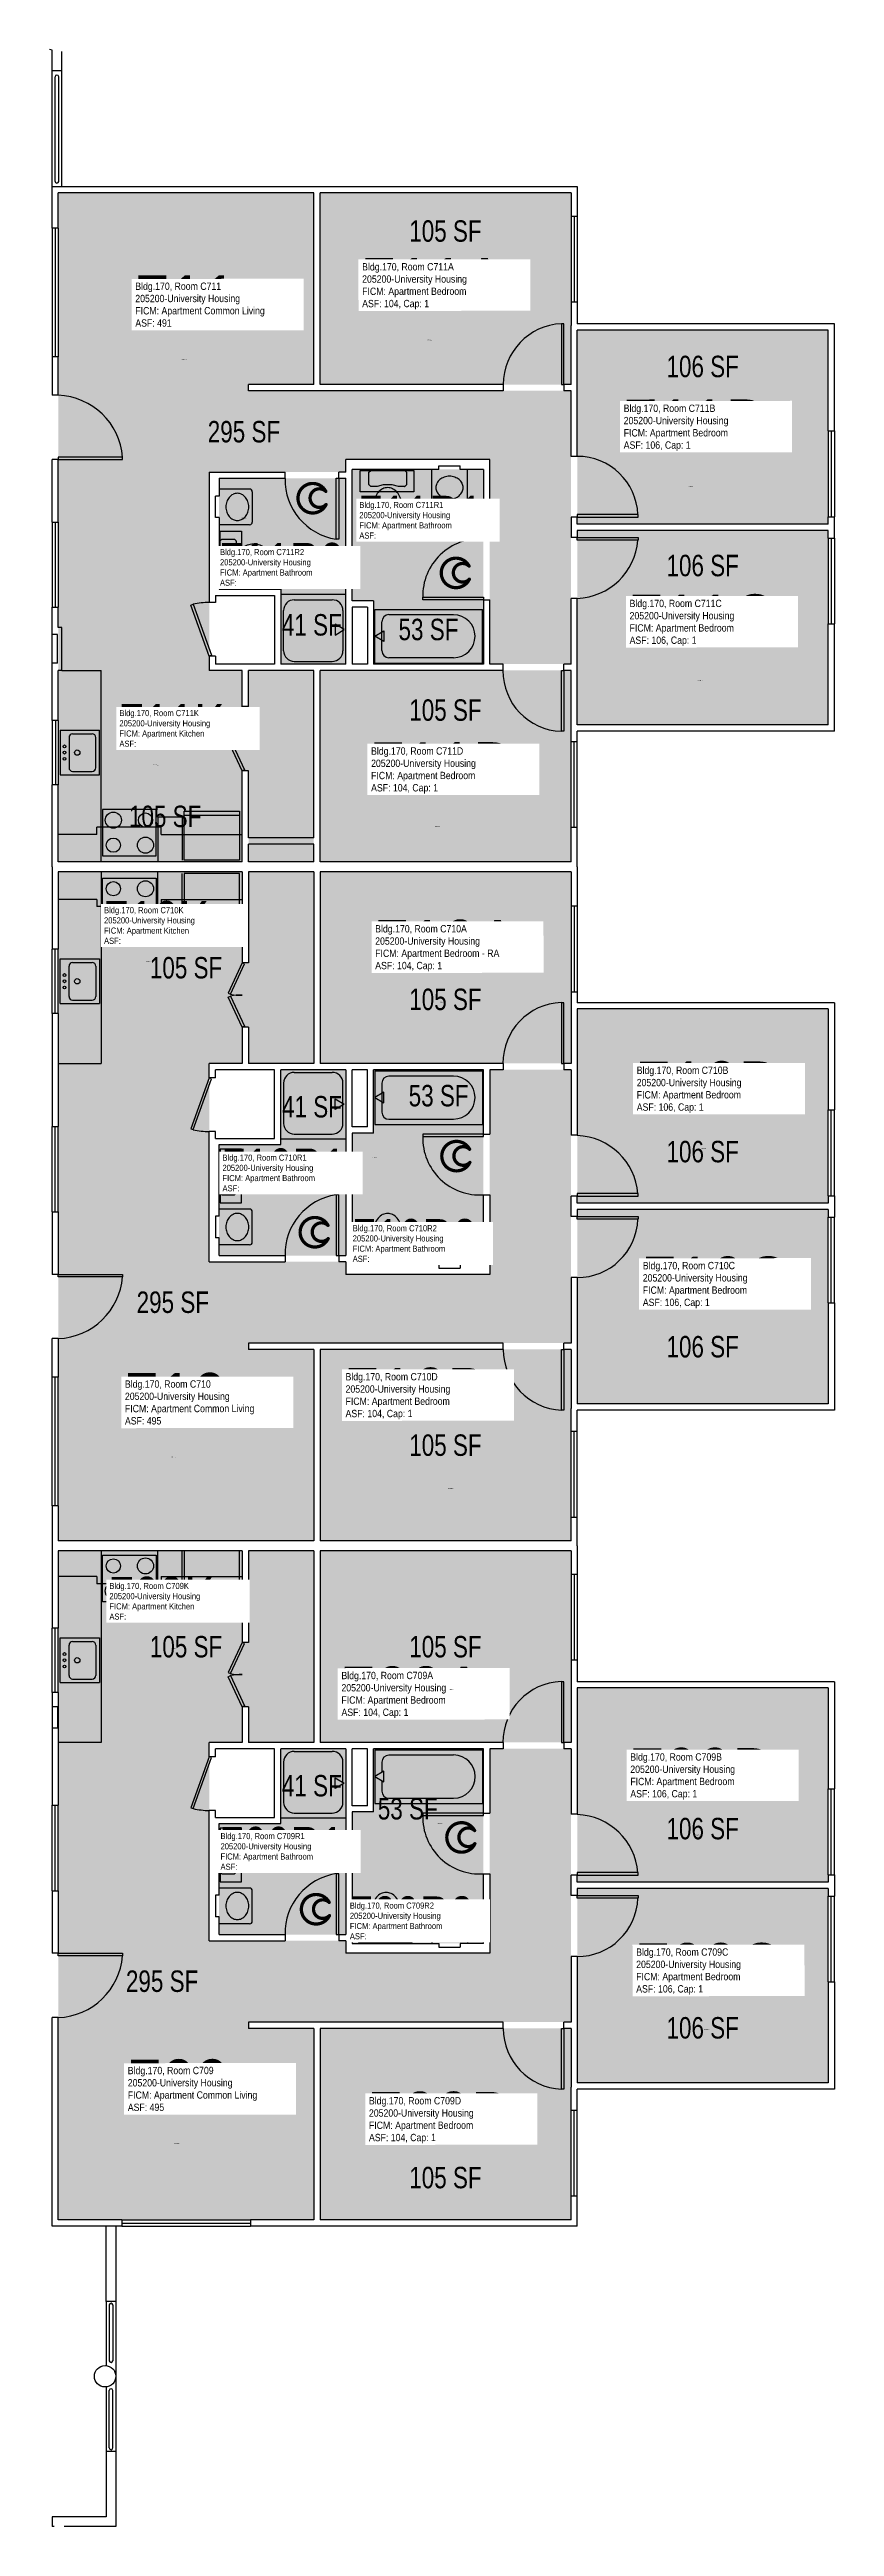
# Model space of a CAD drawing. Header units: inches. Extents: x -90 to 3162, y -86 to 1653.
# Drawn here: x 2723 to 3162, y 255 to 1641 of the extents above; entities that cross this region are included whole.
import ezdxf
from ezdxf.enums import TextEntityAlignment as Align

# ---------------------------------------------------------------- set-up
doc = ezdxf.new("R2010")
doc.units = ezdxf.units.IN
doc.header["$LTSCALE"] = 10
doc.header["$MEASUREMENT"] = 0
doc.layers.get('0').update_dxf_attribs({"linetype": 'CONTINUOUS'})
for name, color, linetype in [('A-COLS', 5, 'CONTINUOUS'), ('A-DOOR', 2, 'CONTINUOUS'), ('A-FLOR', 3, 'CONTINUOUS'), ('A-GLAZ', 1, 'CONTINUOUS'), ('A-IDEN-ICON', 4, 'CONTINUOUS'), ('A-IDEN-RNUM', 7, 'CONTINUOUS'), ('A-IDEN-SNUM', 4, 'CONTINUOUS'), ('A-IDEN-VNUM', 4, 'CONTINUOUS'), ('A-WALL', 5, 'CONTINUOUS'), ('AREA-TEXT', 3, 'CONTINUOUS'), ('P-SANR-FIXT', 2, 'CONTINUOUS'), ('Rooms-Category-Color', 7, 'CONTINUOUS'), ('Rooms-College-Color', 7, 'CONTINUOUS'), ('Rooms-Department-Color', 7, 'CONTINUOUS'), ('Rooms-Division-Color', 7, 'CONTINUOUS'), ('Rooms-Information', 7, 'CONTINUOUS')]:
    doc.layers.add(name, color=color, linetype=linetype)
doc.styles.add('CP_AREA', font='arial.ttf', dxfattribs={"height": 15})
doc.styles.add('CP_ROOMSNUMBER', font='arial.ttf', dxfattribs={"height": 1})
doc.styles.add('CP_ROOMVNUMBER', font='arial.ttf', dxfattribs={"width": 0.85, "height": 0.075})

msp = doc.modelspace()

# ---------------------------------------------------------------- texts
at = {"layer": 'A-IDEN-RNUM', "style": 'CP_ROOMSNUMBER'}
for s, rotation, p in [('0711-A0', 0.0494, (2934.3, 1478)), ('0711-00', 0.0822, (2796.9, 1467.3)), ('0711-B0', 0.0822, (3080.2, 1396.2)), ('0711-R2', 358.9, (2830.2, 1378.5)), ('0711-R1', 358.9, (2923.3, 1380.2)), ('0711-C0', 0.0494, (3085.6, 1287.3)), ('0711-K0', 358.9, (2780.9, 1240.3)), ('0711-D0', 0.0822, (2938.6, 1205.6)), ('0710-K0', 358.9, (2777.1, 1130.3)), ('0710-A0', 0.0494, (2941.7, 1107.5)), ('0710-B0', 0.0822, (3087.5, 1025.7)), ('0710-R1', 358.9, (2838.7, 1019.6)), ('0710-R2', 358.9, (2903.2, 1020.7)), ('0710-C0', 0.0494, (3093, 916.8)), ('0710-00', 0.0822, (2791, 852.9)), ('0710-D0', 0.0822, (2946, 835.1)), ('0709-K0', 358.9, (2791.3, 745.8)), ('0709-A0', 0.0494, (2946.1, 722.7)), ('0709-R2', 358.9, (2940.2, 647.8)), ('0709-B0', 0.0822, (3083.9, 641.4)), ('0709-R1', 358.9, (2840.6, 627.6)), ('0709-C0', 0.0494, (3089.3, 532.5)), ('0709-00', 0.0822, (2792.7, 468.7)), ('0709-D0', 0.0822, (2937.4, 450.2))]:
    msp.add_text(s, height=0.36, rotation=rotation, dxfattribs=at).set_placement(p)
at = {"layer": 'A-IDEN-SNUM', "style": 'CP_ROOMSNUMBER'}
for s, rotation, p in [('1700C711A0', 0.0494, (2934.3, 1478)), ('1700C71100', 0.0822, (2796.9, 1467.3)), ('1700C711B0', 0.0822, (3080.2, 1396.2)), ('1700C711R2', 358.9, (2830.2, 1378.5)), ('1700C711R1', 358.9, (2923.3, 1380.2)), ('1700C711C0', 0.0494, (3085.6, 1287.3)), ('1700C711K0', 358.9, (2780.9, 1240.3)), ('1700C711D0', 0.0822, (2938.6, 1205.6)), ('1700C710K0', 358.9, (2777.1, 1130.3)), ('1700C710A0', 0.0494, (2941.7, 1107.5)), ('1700C710B0', 0.0822, (3087.5, 1025.7)), ('1700C710R1', 358.9, (2838.7, 1019.6)), ('1700C710R2', 358.9, (2903.2, 1020.7)), ('1700C710C0', 0.0494, (3093, 916.8)), ('1700C71000', 0.0822, (2791, 852.9)), ('1700C710D0', 0.0822, (2946, 835.1)), ('1700C709K0', 358.9, (2791.3, 745.8)), ('1700C709A0', 0.0494, (2946.1, 722.7)), ('1700C709R2', 358.9, (2940.2, 647.8)), ('1700C709B0', 0.0822, (3083.9, 641.4)), ('1700C709R1', 358.9, (2840.6, 627.6)), ('1700C709C0', 0.0494, (3089.3, 532.5)), ('1700C70900', 0.0822, (2792.7, 468.7)), ('1700C709D0', 0.0822, (2937.4, 450.2))]:
    msp.add_text(s, height=0.36, rotation=rotation, dxfattribs=at).set_placement(p)
at = {"layer": 'A-IDEN-VNUM', "style": 'CP_ROOMVNUMBER', "width": 0.85}
for s, rotation, p in [('711', 0.0494, (2770.9, 1485.6)), ('711A', 0.0535, (2897.9, 1495.3)), ('711B', 0.0494, (3044.3, 1416.1)), ('711C', 0.0494, (3047.6, 1306.9)), ('711D', 0.0494, (2902.9, 1224.3)), ('710A', 0.0535, (2905.2, 1124.8)), ('710B', 0.0494, (3051.6, 1045.6)), ('710C', 0.0494, (3055, 936.3)), ('710D', 0.0494, (2888.6, 874.1)), ('710', 0.0494, (2765.1, 871.2)), ('709A', 0.0535, (2886.3, 706.9)), ('709B', 0.0494, (3048, 661.3)), ('709C', 0.0494, (3051.3, 552.1)), ('709', 0.0494, (2766.7, 487)), ('709D', 0.0494, (2901.7, 468.9))]:
    msp.add_text(s, height=28.8, rotation=rotation, dxfattribs=at).set_placement(p)
at = {"layer": 'A-IDEN-VNUM', "style": 'CP_ROOMVNUMBER'}
for s, width, p in [('711R1', 0.7, (2896.3, 1367)), ('711R2', 0.7, (2818.3, 1340.6)), ('711K', 0.75, (2762, 1250.5, 0)), ('710K', 0.75, (2753.4, 1140.2, 0)), ('710R1', 0.7, (2819.7, 1001.7)), ('710R2', 0.7, (2892.6, 962.2)), ('709K', 0.75, (2756.4, 762, 0)), ('709R1', 0.7, (2818.6, 622)), ('709R2', 0.7, (2891, 583.1))]:
    msp.add_text(s, height=24, dxfattribs=dict(at, width=width)).set_placement(p)
at = {"layer": 'AREA-TEXT', "style": 'CP_AREA', "width": 0.75}
for s, p in [('105 SF', (2944.5, 1539.2)), ('106 SF', (3088.5, 1463.4)), ('295 SF', (2831.7, 1426.9)), ('106 SF', (3088.5, 1352)), ('41 SF', (2869.7, 1318.8)), ('53 SF', (2935, 1316.2)), ('105 SF', (2944.5, 1271.1)), ('105 SF', (2787.6, 1211.6)), ('105 SF', (2799.3, 1126.9)), ('105 SF', (2944.5, 1109.2)), ('41 SF', (2869.8, 1049.1)), ('53 SF', (2940.7, 1055.3)), ('106 SF', (3088.5, 1024)), ('295 SF', (2791.9, 939.7)), ('106 SF', (3088.5, 914.8)), ('105 SF', (2944.5, 859.7)), ('105 SF', (2799.3, 746.9)), ('105 SF', (2944.5, 746.9)), ('41 SF', (2869.7, 669.1)), ('53 SF', (2923.4, 656.2)), ('106 SF', (3088.5, 645.1)), ('295 SF', (2785.9, 559.7)), ('106 SF', (3088.5, 533.6)), ('105 SF', (2944.5, 449.8))]:
    msp.add_text(s, height=12, dxfattribs=at).set_placement(p, align=Align.MIDDLE_CENTER)

# ---------------------------------------------------------------- blocks, each defined once
blk = doc.blocks.new('CPBATH')
at = {"color": 0, "linetype": 'ByBlock', "const_width": 0.0127}
for points in [[(0.0571, 0.0168, 0.861492), (-0.0551, 0, 1)], [(-0.0551, 0, 0.726902), (0.0487, -0.0337, 1)], [(0.0571, 0.0168, 0.729002), (-0.0084, -0.0042, 1)], [(-0.0084, -0.0042, 0.609468), (0.0487, -0.0337, 1)]]:
    blk.add_lwpolyline(points, format="xyb", dxfattribs=at)
at = {"color": 0, "linetype": 'ByBlock', "const_width": 0.00637}
for points in [[(0.0544, 0.0152, 1), (0.0599, 0.0184, 1)], [(0.0459, -0.0353, 1), (0.0515, -0.0321, 1)]]:
    blk.add_lwpolyline(points, format="xyb", close=True, dxfattribs=at)

# ---------------------------------------------------------------- hatches: boundary and pattern name
at = {"layer": 'Rooms-Category-Color', "true_color": 0x728ef3}
for points in [[(3014.8, 1296.8), (3014.8, 1449.8), (2834.3, 1449.8), (2834.3, 1453.3), (2870.8, 1453.3), (2870.8, 1560.6), (2727.8, 1560.6), (2727.8, 1293.3), (2812.3, 1293.3), (2812.3, 1404.3), (2888.8, 1404.3), (2888.8, 1411.3), (2969.3, 1411.3), (2969.3, 1296.8)], [(2874.3, 1560.6), (2874.3, 1453.3), (3014.8, 1453.3), (3014.8, 1560.6)], [(3018.3, 1483.8), (3018.3, 1375.1), (3158.8, 1375.1), (3158.8, 1483.8)], [(2888.8, 1400.8), (2888.8, 1296.8), (2852.3, 1296.8), (2852.3, 1338.7), (2817.8, 1338.7), (2817.8, 1400.8)], [(2965.8, 1296.8), (2965.8, 1405.8), (2892.3, 1405.8), (2892.3, 1332.2), (2904.3, 1332.2), (2904.3, 1296.8)], [(3018.3, 1371.6), (3018.3, 1262.8), (3158.8, 1262.8), (3158.8, 1371.6)], [(2830.8, 1293.3), (2727.8, 1293.3), (2727.8, 1186.1), (2830.8, 1186.1), (2830.8, 1237.1), (2834.3, 1237.1), (2834.3, 1186.1), (2870.8, 1186.1), (2870.8, 1293.3), (2834.3, 1293.3), (2834.3, 1273.1), (2830.8, 1273.1)], [(2874.3, 1293.3), (2874.3, 1186.1), (3014.8, 1186.1), (3014.8, 1293.3)], [(2830.8, 1073.3), (2727.8, 1073.3), (2727.8, 1180.6), (2830.8, 1180.6), (2830.8, 1129.6), (2834.3, 1129.6), (2834.3, 1180.6), (2870.8, 1180.6), (2870.8, 1073.3), (2834.3, 1073.3), (2834.3, 1093.6), (2830.8, 1093.6)], [(2874.3, 1073.3), (2874.3, 1180.6), (3014.8, 1180.6), (3014.8, 1073.3)], [(3018.3, 995.1), (3018.3, 1103.8), (3158.8, 1103.8), (3158.8, 995.1)], [(3014.8, 1069.8), (3014.8, 916.8), (2834.3, 916.8), (2834.3, 913.3), (2870.8, 913.3), (2870.8, 806.1), (2727.8, 806.1), (2727.8, 1073.3), (2812.3, 1073.3), (2812.3, 962.3), (2888.8, 962.3), (2888.8, 955.3), (2969.3, 955.3), (2969.3, 1069.8)], [(2888.8, 965.8), (2888.8, 1069.8), (2852.3, 1069.8), (2852.3, 1027.9), (2817.8, 1027.9), (2817.8, 965.8)], [(2965.8, 1069.8), (2965.8, 960.8), (2892.3, 960.8), (2892.3, 1034.4), (2904.3, 1034.4), (2904.3, 1069.8)], [(3018.3, 882.8), (3018.3, 991.6), (3158.8, 991.6), (3158.8, 882.8)], [(2874.3, 806.1), (2874.3, 913.3), (3014.8, 913.3), (3014.8, 806.1)], [(2830.8, 693.3), (2727.8, 693.3), (2727.8, 800.6), (2830.8, 800.6), (2830.8, 749.3), (2834.3, 749.3), (2834.3, 800.6), (2870.8, 800.6), (2870.8, 693.3), (2834.3, 693.3), (2834.3, 713.3), (2830.8, 713.3)], [(2874.3, 693.3), (2874.3, 800.6), (3014.8, 800.6), (3014.8, 693.3)], [(3018.3, 615.1), (3018.3, 723.8), (3158.8, 723.8), (3158.8, 615.1)], [(3014.8, 689.8), (3014.8, 536.8), (2834.3, 536.8), (2834.3, 533.3), (2870.8, 533.3), (2870.8, 426.1), (2727.8, 426.1), (2727.8, 693.3), (2812.3, 693.3), (2812.3, 582.3), (2888.8, 582.3), (2888.8, 575.3), (2969.3, 575.3), (2969.3, 689.8)], [(2817.9, 647.9), (2852.4, 647.9), (2852.4, 689.8), (2888.8, 689.8), (2888.8, 585.8), (2817.8, 585.8)], [(2965.8, 689.8), (2965.8, 580.8), (2892.3, 580.8), (2892.4, 654.4), (2904.4, 654.4), (2904.4, 689.8)], [(3018.3, 502.8), (3018.3, 611.6), (3158.8, 611.6), (3158.8, 502.8)], [(2874.3, 426.1), (2874.3, 533.3), (3014.8, 533.3), (3014.8, 426.1)]]:
    msp.add_hatch(color=171, dxfattribs=at).paths.add_polyline_path(points)
at = {"layer": 'Rooms-College-Color', "true_color": 0xadadad}
for points in [[(3014.8, 1296.8), (3014.8, 1449.8), (2834.3, 1449.8), (2834.3, 1453.3), (2870.8, 1453.3), (2870.8, 1560.6), (2727.8, 1560.6), (2727.8, 1293.3), (2812.3, 1293.3), (2812.3, 1404.3), (2888.8, 1404.3), (2888.8, 1411.3), (2969.3, 1411.3), (2969.3, 1296.8)], [(2874.3, 1560.6), (2874.3, 1453.3), (3014.8, 1453.3), (3014.8, 1560.6)], [(3018.3, 1483.8), (3018.3, 1375.1), (3158.8, 1375.1), (3158.8, 1483.8)], [(2888.8, 1400.8), (2888.8, 1296.8), (2852.3, 1296.8), (2852.3, 1338.7), (2817.8, 1338.7), (2817.8, 1400.8)], [(2965.8, 1296.8), (2965.8, 1405.8), (2892.3, 1405.8), (2892.3, 1332.2), (2904.3, 1332.2), (2904.3, 1296.8)], [(3018.3, 1371.6), (3018.3, 1262.8), (3158.8, 1262.8), (3158.8, 1371.6)], [(2830.8, 1293.3), (2727.8, 1293.3), (2727.8, 1186.1), (2830.8, 1186.1), (2830.8, 1237.1), (2834.3, 1237.1), (2834.3, 1186.1), (2870.8, 1186.1), (2870.8, 1293.3), (2834.3, 1293.3), (2834.3, 1273.1), (2830.8, 1273.1)], [(2874.3, 1293.3), (2874.3, 1186.1), (3014.8, 1186.1), (3014.8, 1293.3)], [(2830.8, 1073.3), (2727.8, 1073.3), (2727.8, 1180.6), (2830.8, 1180.6), (2830.8, 1129.6), (2834.3, 1129.6), (2834.3, 1180.6), (2870.8, 1180.6), (2870.8, 1073.3), (2834.3, 1073.3), (2834.3, 1093.6), (2830.8, 1093.6)], [(2874.3, 1073.3), (2874.3, 1180.6), (3014.8, 1180.6), (3014.8, 1073.3)], [(3018.3, 995.1), (3018.3, 1103.8), (3158.8, 1103.8), (3158.8, 995.1)], [(3014.8, 1069.8), (3014.8, 916.8), (2834.3, 916.8), (2834.3, 913.3), (2870.8, 913.3), (2870.8, 806.1), (2727.8, 806.1), (2727.8, 1073.3), (2812.3, 1073.3), (2812.3, 962.3), (2888.8, 962.3), (2888.8, 955.3), (2969.3, 955.3), (2969.3, 1069.8)], [(2888.8, 965.8), (2888.8, 1069.8), (2852.3, 1069.8), (2852.3, 1027.9), (2817.8, 1027.9), (2817.8, 965.8)], [(2965.8, 1069.8), (2965.8, 960.8), (2892.3, 960.8), (2892.3, 1034.4), (2904.3, 1034.4), (2904.3, 1069.8)], [(3018.3, 882.8), (3018.3, 991.6), (3158.8, 991.6), (3158.8, 882.8)], [(2874.3, 806.1), (2874.3, 913.3), (3014.8, 913.3), (3014.8, 806.1)], [(2830.8, 693.3), (2727.8, 693.3), (2727.8, 800.6), (2830.8, 800.6), (2830.8, 749.3), (2834.3, 749.3), (2834.3, 800.6), (2870.8, 800.6), (2870.8, 693.3), (2834.3, 693.3), (2834.3, 713.3), (2830.8, 713.3)], [(2874.3, 693.3), (2874.3, 800.6), (3014.8, 800.6), (3014.8, 693.3)], [(3018.3, 615.1), (3018.3, 723.8), (3158.8, 723.8), (3158.8, 615.1)], [(3014.8, 689.8), (3014.8, 536.8), (2834.3, 536.8), (2834.3, 533.3), (2870.8, 533.3), (2870.8, 426.1), (2727.8, 426.1), (2727.8, 693.3), (2812.3, 693.3), (2812.3, 582.3), (2888.8, 582.3), (2888.8, 575.3), (2969.3, 575.3), (2969.3, 689.8)], [(2817.9, 647.9), (2852.4, 647.9), (2852.4, 689.8), (2888.8, 689.8), (2888.8, 585.8), (2817.8, 585.8)], [(2965.8, 689.8), (2965.8, 580.8), (2892.3, 580.8), (2892.4, 654.4), (2904.4, 654.4), (2904.4, 689.8)], [(3018.3, 502.8), (3018.3, 611.6), (3158.8, 611.6), (3158.8, 502.8)], [(2874.3, 426.1), (2874.3, 533.3), (3014.8, 533.3), (3014.8, 426.1)]]:
    msp.add_hatch(color=253, dxfattribs=at).paths.add_polyline_path(points)
at = {"layer": 'Rooms-Department-Color', "true_color": 0x604aed}
for points in [[(3014.8, 1296.8), (3014.8, 1449.8), (2834.3, 1449.8), (2834.3, 1453.3), (2870.8, 1453.3), (2870.8, 1560.6), (2727.8, 1560.6), (2727.8, 1293.3), (2812.3, 1293.3), (2812.3, 1404.3), (2888.8, 1404.3), (2888.8, 1411.3), (2969.3, 1411.3), (2969.3, 1296.8)], [(2874.3, 1560.6), (2874.3, 1453.3), (3014.8, 1453.3), (3014.8, 1560.6)], [(3018.3, 1483.8), (3018.3, 1375.1), (3158.8, 1375.1), (3158.8, 1483.8)], [(2888.8, 1400.8), (2888.8, 1296.8), (2852.3, 1296.8), (2852.3, 1338.7), (2817.8, 1338.7), (2817.8, 1400.8)], [(2965.8, 1296.8), (2965.8, 1405.8), (2892.3, 1405.8), (2892.3, 1332.2), (2904.3, 1332.2), (2904.3, 1296.8)], [(3018.3, 1371.6), (3018.3, 1262.8), (3158.8, 1262.8), (3158.8, 1371.6)], [(2830.8, 1293.3), (2727.8, 1293.3), (2727.8, 1186.1), (2830.8, 1186.1), (2830.8, 1237.1), (2834.3, 1237.1), (2834.3, 1186.1), (2870.8, 1186.1), (2870.8, 1293.3), (2834.3, 1293.3), (2834.3, 1273.1), (2830.8, 1273.1)], [(2874.3, 1293.3), (2874.3, 1186.1), (3014.8, 1186.1), (3014.8, 1293.3)], [(2830.8, 1073.3), (2727.8, 1073.3), (2727.8, 1180.6), (2830.8, 1180.6), (2830.8, 1129.6), (2834.3, 1129.6), (2834.3, 1180.6), (2870.8, 1180.6), (2870.8, 1073.3), (2834.3, 1073.3), (2834.3, 1093.6), (2830.8, 1093.6)], [(2874.3, 1073.3), (2874.3, 1180.6), (3014.8, 1180.6), (3014.8, 1073.3)], [(3018.3, 995.1), (3018.3, 1103.8), (3158.8, 1103.8), (3158.8, 995.1)], [(3014.8, 1069.8), (3014.8, 916.8), (2834.3, 916.8), (2834.3, 913.3), (2870.8, 913.3), (2870.8, 806.1), (2727.8, 806.1), (2727.8, 1073.3), (2812.3, 1073.3), (2812.3, 962.3), (2888.8, 962.3), (2888.8, 955.3), (2969.3, 955.3), (2969.3, 1069.8)], [(2888.8, 965.8), (2888.8, 1069.8), (2852.3, 1069.8), (2852.3, 1027.9), (2817.8, 1027.9), (2817.8, 965.8)], [(2965.8, 1069.8), (2965.8, 960.8), (2892.3, 960.8), (2892.3, 1034.4), (2904.3, 1034.4), (2904.3, 1069.8)], [(3018.3, 882.8), (3018.3, 991.6), (3158.8, 991.6), (3158.8, 882.8)], [(2874.3, 806.1), (2874.3, 913.3), (3014.8, 913.3), (3014.8, 806.1)], [(2830.8, 693.3), (2727.8, 693.3), (2727.8, 800.6), (2830.8, 800.6), (2830.8, 749.3), (2834.3, 749.3), (2834.3, 800.6), (2870.8, 800.6), (2870.8, 693.3), (2834.3, 693.3), (2834.3, 713.3), (2830.8, 713.3)], [(2874.3, 693.3), (2874.3, 800.6), (3014.8, 800.6), (3014.8, 693.3)], [(3018.3, 615.1), (3018.3, 723.8), (3158.8, 723.8), (3158.8, 615.1)], [(3014.8, 689.8), (3014.8, 536.8), (2834.3, 536.8), (2834.3, 533.3), (2870.8, 533.3), (2870.8, 426.1), (2727.8, 426.1), (2727.8, 693.3), (2812.3, 693.3), (2812.3, 582.3), (2888.8, 582.3), (2888.8, 575.3), (2969.3, 575.3), (2969.3, 689.8)], [(2817.9, 647.9), (2852.4, 647.9), (2852.4, 689.8), (2888.8, 689.8), (2888.8, 585.8), (2817.8, 585.8)], [(2965.8, 689.8), (2965.8, 580.8), (2892.3, 580.8), (2892.4, 654.4), (2904.4, 654.4), (2904.4, 689.8)], [(3018.3, 502.8), (3018.3, 611.6), (3158.8, 611.6), (3158.8, 502.8)], [(2874.3, 426.1), (2874.3, 533.3), (3014.8, 533.3), (3014.8, 426.1)]]:
    msp.add_hatch(color=173, dxfattribs=at).paths.add_polyline_path(points)
at = {"layer": 'Rooms-Division-Color', "true_color": 0x604aed}
for points in [[(3014.8, 1296.8), (3014.8, 1449.8), (2834.3, 1449.8), (2834.3, 1453.3), (2870.8, 1453.3), (2870.8, 1560.6), (2727.8, 1560.6), (2727.8, 1293.3), (2812.3, 1293.3), (2812.3, 1404.3), (2888.8, 1404.3), (2888.8, 1411.3), (2969.3, 1411.3), (2969.3, 1296.8)], [(2874.3, 1560.6), (2874.3, 1453.3), (3014.8, 1453.3), (3014.8, 1560.6)], [(3018.3, 1483.8), (3018.3, 1375.1), (3158.8, 1375.1), (3158.8, 1483.8)], [(2888.8, 1400.8), (2888.8, 1296.8), (2852.3, 1296.8), (2852.3, 1338.7), (2817.8, 1338.7), (2817.8, 1400.8)], [(2965.8, 1296.8), (2965.8, 1405.8), (2892.3, 1405.8), (2892.3, 1332.2), (2904.3, 1332.2), (2904.3, 1296.8)], [(3018.3, 1371.6), (3018.3, 1262.8), (3158.8, 1262.8), (3158.8, 1371.6)], [(2830.8, 1293.3), (2727.8, 1293.3), (2727.8, 1186.1), (2830.8, 1186.1), (2830.8, 1237.1), (2834.3, 1237.1), (2834.3, 1186.1), (2870.8, 1186.1), (2870.8, 1293.3), (2834.3, 1293.3), (2834.3, 1273.1), (2830.8, 1273.1)], [(2874.3, 1293.3), (2874.3, 1186.1), (3014.8, 1186.1), (3014.8, 1293.3)], [(2830.8, 1073.3), (2727.8, 1073.3), (2727.8, 1180.6), (2830.8, 1180.6), (2830.8, 1129.6), (2834.3, 1129.6), (2834.3, 1180.6), (2870.8, 1180.6), (2870.8, 1073.3), (2834.3, 1073.3), (2834.3, 1093.6), (2830.8, 1093.6)], [(2874.3, 1073.3), (2874.3, 1180.6), (3014.8, 1180.6), (3014.8, 1073.3)], [(3018.3, 995.1), (3018.3, 1103.8), (3158.8, 1103.8), (3158.8, 995.1)], [(3014.8, 1069.8), (3014.8, 916.8), (2834.3, 916.8), (2834.3, 913.3), (2870.8, 913.3), (2870.8, 806.1), (2727.8, 806.1), (2727.8, 1073.3), (2812.3, 1073.3), (2812.3, 962.3), (2888.8, 962.3), (2888.8, 955.3), (2969.3, 955.3), (2969.3, 1069.8)], [(2888.8, 965.8), (2888.8, 1069.8), (2852.3, 1069.8), (2852.3, 1027.9), (2817.8, 1027.9), (2817.8, 965.8)], [(2965.8, 1069.8), (2965.8, 960.8), (2892.3, 960.8), (2892.3, 1034.4), (2904.3, 1034.4), (2904.3, 1069.8)], [(3018.3, 882.8), (3018.3, 991.6), (3158.8, 991.6), (3158.8, 882.8)], [(2874.3, 806.1), (2874.3, 913.3), (3014.8, 913.3), (3014.8, 806.1)], [(2830.8, 693.3), (2727.8, 693.3), (2727.8, 800.6), (2830.8, 800.6), (2830.8, 749.3), (2834.3, 749.3), (2834.3, 800.6), (2870.8, 800.6), (2870.8, 693.3), (2834.3, 693.3), (2834.3, 713.3), (2830.8, 713.3)], [(2874.3, 693.3), (2874.3, 800.6), (3014.8, 800.6), (3014.8, 693.3)], [(3018.3, 615.1), (3018.3, 723.8), (3158.8, 723.8), (3158.8, 615.1)], [(3014.8, 689.8), (3014.8, 536.8), (2834.3, 536.8), (2834.3, 533.3), (2870.8, 533.3), (2870.8, 426.1), (2727.8, 426.1), (2727.8, 693.3), (2812.3, 693.3), (2812.3, 582.3), (2888.8, 582.3), (2888.8, 575.3), (2969.3, 575.3), (2969.3, 689.8)], [(2817.9, 647.9), (2852.4, 647.9), (2852.4, 689.8), (2888.8, 689.8), (2888.8, 585.8), (2817.8, 585.8)], [(2965.8, 689.8), (2965.8, 580.8), (2892.3, 580.8), (2892.4, 654.4), (2904.4, 654.4), (2904.4, 689.8)], [(3018.3, 502.8), (3018.3, 611.6), (3158.8, 611.6), (3158.8, 502.8)], [(2874.3, 426.1), (2874.3, 533.3), (3014.8, 533.3), (3014.8, 426.1)]]:
    msp.add_hatch(color=173, dxfattribs=at).paths.add_polyline_path(points)

# ---------------------------------------------------------------- linework, layer by layer
at = {"layer": 'A-COLS'}
msp.add_circle((2754, 338.6, 0), 6, dxfattribs=at)
at = {"layer": 'A-DOOR'}
for p, q in [((3009.4, 1487.3), (3009.4, 1453.3)), ((3010.8, 1487.3), (3009.4, 1487.3)), ((3010.8, 1453.3), (3010.8, 1487.3)), ((3009.4, 1453.3), (3010.8, 1453.3)), ((2763.8, 1412.7), (2727.8, 1412.7)), ((2727.8, 1412.7), (2727.8, 1411.3)), ((2727.8, 1411.3), (2763.8, 1411.3)), ((2763.8, 1411.3), (2763.8, 1412.7)), ((2883.4, 1366.8), (2883.4, 1400.8)), ((2883.4, 1400.8), (2884.8, 1400.8)), ((2884.8, 1400.8), (2884.8, 1366.8)), ((3052.3, 1380.5), (3018.3, 1380.5)), ((3018.3, 1380.5), (3018.3, 1379.1)), ((3018.3, 1379.1), (3052.3, 1379.1)), ((3052.3, 1379.1), (3052.3, 1380.5)), ((2884.8, 1366.8), (2883.4, 1366.8)), ((3018.3, 1367.6), (3052.3, 1367.6)), ((3018.3, 1366.1), (3018.3, 1367.6)), ((3052.3, 1366.1), (3018.3, 1366.1)), ((3052.3, 1367.6), (3052.3, 1366.1)), ((2931.8, 1334.2), (2965.8, 1334.2)), ((2931.8, 1332.8), (2931.8, 1334.2)), ((2965.8, 1332.8), (2931.8, 1332.8)), ((2965.8, 1334.2), (2965.8, 1332.8)), ((2802, 1329.8), (2803.3, 1330.3)), ((2812.3, 1301.3), (2802, 1329.8)), ((2803.3, 1330.3), (2813.6, 1301.8)), ((2813.6, 1301.8), (2812.3, 1301.3)), ((3009.4, 1259.3), (3009.4, 1293.3)), ((3009.4, 1293.3), (3010.8, 1293.3)), ((3010.8, 1293.3), (3010.8, 1259.3)), ((2830.8, 1273.1), (2822.9, 1256.2)), ((2824.2, 1255.6), (2832.1, 1272.5)), ((2832.1, 1272.5), (2830.8, 1273.1)), ((2822.9, 1256.2), (2824.2, 1255.6)), ((2822.9, 1253.9), (2824.2, 1254.5)), ((2830.8, 1237.1), (2822.9, 1253.9)), ((2824.2, 1254.5), (2832.1, 1237.7)), ((3010.8, 1259.3), (3009.4, 1259.3)), ((2832.1, 1237.7), (2830.8, 1237.1)), ((2830.8, 1129.6), (2822.9, 1112.7)), ((2824.2, 1112.1), (2832.1, 1129)), ((2832.1, 1129), (2830.8, 1129.6)), ((2822.9, 1112.7), (2824.2, 1112.1)), ((2822.9, 1110.4), (2824.2, 1111)), ((2830.8, 1093.6), (2822.9, 1110.4)), ((2824.2, 1111), (2832.1, 1094.2)), ((3009.4, 1107.3), (3009.4, 1073.3)), ((3010.8, 1107.3), (3009.4, 1107.3)), ((3010.8, 1073.3), (3010.8, 1107.3)), ((2832.1, 1094.2), (2830.8, 1093.6)), ((3009.4, 1073.3), (3010.8, 1073.3)), ((2812.3, 1065.3), (2802, 1036.8)), ((2803.3, 1036.3), (2813.6, 1064.8)), ((2813.6, 1064.8), (2812.3, 1065.3)), ((2802, 1036.8), (2803.3, 1036.3)), ((2931.8, 1033.8), (2931.8, 1032.4)), ((2965.8, 1033.8), (2931.8, 1033.8)), ((2931.8, 1032.4), (2965.8, 1032.4)), ((2965.8, 1032.4), (2965.8, 1033.8)), ((2883.4, 999.8), (2883.4, 965.8)), ((2884.8, 999.8), (2883.4, 999.8)), ((2884.8, 965.8), (2884.8, 999.8)), ((3052.3, 1000.5), (3018.3, 1000.5)), ((3018.3, 1000.5), (3018.3, 999.1)), ((3018.3, 999.1), (3052.3, 999.1)), ((3052.3, 999.1), (3052.3, 1000.5)), ((3018.3, 987.6), (3052.3, 987.6)), ((3018.3, 986.1), (3018.3, 987.6)), ((3052.3, 986.1), (3018.3, 986.1)), ((3052.3, 987.6), (3052.3, 986.1)), ((2883.4, 965.8), (2884.8, 965.8)), ((2727.8, 955.3), (2763.8, 955.3)), ((2727.8, 953.9), (2727.8, 955.3)), ((2763.8, 953.9), (2727.8, 953.9)), ((2763.8, 955.3), (2763.8, 953.9)), ((3009.4, 879.3), (3009.4, 913.3)), ((3009.4, 913.3), (3010.8, 913.3)), ((3010.8, 913.3), (3010.8, 879.3)), ((3010.8, 879.3), (3009.4, 879.3)), ((2830.8, 749.3), (2822.9, 732.5)), ((2824.2, 731.9), (2832.1, 748.7)), ((2832.1, 748.7), (2830.8, 749.3)), ((2822.9, 732.5), (2824.2, 731.9)), ((2822.9, 730.1), (2824.2, 730.7)), ((2830.8, 713.3), (2822.9, 730.1)), ((2824.2, 730.7), (2832.1, 713.9)), ((3009.4, 727.3), (3009.4, 693.3)), ((3010.8, 727.3), (3009.4, 727.3)), ((3010.8, 693.3), (3010.8, 727.3)), ((2832.1, 713.9), (2830.8, 713.3)), ((3009.4, 693.3), (3010.8, 693.3)), ((2812.3, 685.3), (2802, 656.8)), ((2803.3, 656.3), (2813.6, 684.8)), ((2813.6, 684.8), (2812.3, 685.3)), ((2802, 656.8), (2803.3, 656.3)), ((2931.8, 653.8), (2931.8, 652.4)), ((2965.8, 653.8), (2931.8, 653.8)), ((2931.8, 652.4), (2965.8, 652.4)), ((2965.8, 652.4), (2965.8, 653.8)), ((2883.4, 619.8), (2883.4, 585.8)), ((2884.8, 619.8), (2883.4, 619.8)), ((2884.8, 585.8), (2884.8, 619.8)), ((3052.3, 620.5), (3018.3, 620.5)), ((3018.3, 620.5), (3018.3, 619.1)), ((3018.3, 619.1), (3052.3, 619.1)), ((3052.3, 619.1), (3052.3, 620.5)), ((3018.3, 607.6), (3052.3, 607.6)), ((3018.3, 606.1), (3018.3, 607.6)), ((3052.3, 606.1), (3018.3, 606.1)), ((3052.3, 607.6), (3052.3, 606.1)), ((2883.4, 585.8), (2884.8, 585.8)), ((2727.8, 575.3), (2763.8, 575.3)), ((2727.8, 573.9), (2727.8, 575.3)), ((2763.8, 573.9), (2727.8, 573.9)), ((2763.8, 575.3), (2763.8, 573.9)), ((3009.4, 499.3), (3009.4, 533.3)), ((3009.4, 533.3), (3010.8, 533.3)), ((3010.8, 533.3), (3010.8, 499.3)), ((3010.8, 499.3), (3009.4, 499.3))]:
    msp.add_line(p, q, dxfattribs=at)
for centre, radius, start, end in [((3011.2, 1453), 34.4, 92.9962, 179.4415), ((2726.3, 1409.7), 37.6, 4.5519, 87.7477), ((2888.6, 1400.2), 33.9, 179.0553, 261.0513), ((3018.3, 1379.1), 34, 2.3551, 90.0827), ((2963.7, 1335), 31.9, 86.1792, 181.3831), ((3017, 1369), 35.4, 272.1346, 355.4277), ((2813.2, 1284.8), 46.6, 91.1366, 102.2697), ((3010.5, 1293), 33.8, 179.5672, 267.995), ((2829.6, 1280.7), 25.7, 257.7951, 272.6003), ((2829.6, 1229.4), 25.7, 87.3997, 102.2049), ((2829.6, 1137.2), 25.7, 257.7951, 272.6003), ((2829.6, 1085.9), 25.7, 87.3997, 102.2049), ((3010.5, 1073.6), 33.8, 92.005, 180.4328), ((2813.2, 1081.8), 46.6, 257.7303, 268.8634), ((2963.7, 1031.6), 31.9, 178.6169, 273.8208), ((3017, 997.6), 35.4, 4.5723, 87.8654), ((2888.6, 966.4), 33.9, 98.9487, 180.9447), ((3018.3, 987.5), 34, 269.9173, 357.6449), ((2726.3, 956.9), 37.6, 272.2523, 355.4481), ((3011.2, 913.6), 34.4, 180.5585, 267.0038), ((2829.6, 757), 25.7, 257.7951, 272.6003), ((2829.6, 705.6), 25.7, 87.3997, 102.2049), ((3010.5, 693.6), 33.8, 92.005, 180.4328), ((2813.2, 701.8), 46.6, 257.7303, 268.8634), ((2963.7, 651.6), 31.9, 178.6169, 273.8208), ((3017, 617.6), 35.4, 4.5723, 87.8654), ((2888.6, 586.4), 33.9, 98.9487, 180.9447), ((3018.3, 607.5), 34, 269.9173, 357.6449), ((2726.3, 576.9), 37.6, 272.2523, 355.4481), ((3011.2, 533.6), 34.4, 180.5585, 267.0038)]:
    msp.add_arc(centre, radius, start, end, dxfattribs=at)
at = {"layer": 'A-FLOR'}
for p, q in [((2726, 1567), (2726, 1625.5)), ((2728, 1567), (2728, 1625.5)), ((2756.3, 378.5), (2756.3, 347.3)), ((2758.3, 378.5), (2758.3, 347.3)), ((2756.3, 298.5), (2756.3, 330.6)), ((2758.3, 298.5), (2758.3, 330.6))]:
    msp.add_line(p, q, dxfattribs=at)
for centre, start, end in [((2727, 1625.5), 360, 180), ((2727, 1567), 180, 0)]:
    msp.add_arc(centre, 1, start, end, dxfattribs=at)
at = {"layer": 'A-FLOR', "extrusion": (-6.05081e-12, 0.000481686, 1)}
msp.add_arc((2757.3, 378.5, 0.2), 1, 0, 180, dxfattribs=at)
at = {"layer": 'A-FLOR', "extrusion": (-6.0506e-12, 0.000481686, 1)}
msp.add_arc((2757.3, 347.3, 0.2), 1, 180, 0, dxfattribs=at)
at = {"layer": 'A-FLOR', "extrusion": (-1.17822e-10, -0.000481686, 1)}
for centre, start, end in [((2757.3, 330.6, -0.2), 360, 180), ((2757.3, 298.5, -0.1), 180, 360)]:
    msp.add_arc(centre, 1, start, end, dxfattribs=at)
at = {"layer": 'A-GLAZ'}
for p, q in [((2724.3, 1540.8), (2724.3, 1468.8)), ((2726, 1540.8), (2726, 1468.8)), ((2727.8, 1540.8), (2727.8, 1468.8)), ((3014.8, 1547.3), (3014.8, 1499.3)), ((3016.5, 1547.3), (3016.5, 1499.3)), ((3018.3, 1547.3), (3018.3, 1499.3)), ((3158.8, 1427.3), (3158.8, 1379.3)), ((3160.5, 1427.3), (3160.5, 1379.3)), ((3162.3, 1427.3), (3162.3, 1379.3)), ((2724.3, 1376.3), (2724.3, 1328.6)), ((2726, 1376.3), (2726, 1328.6)), ((2727.8, 1376.3), (2727.8, 1328.6)), ((3158.8, 1367.3), (3158.8, 1319.3)), ((3160.5, 1367.3), (3160.5, 1319.3)), ((3162.3, 1367.3), (3162.3, 1319.3)), ((2724.3, 1265.3), (2724.3, 1229.3)), ((2726.2, 1265.3), (2726.2, 1229.3)), ((2727.8, 1265.3), (2727.8, 1229.3)), ((3014.8, 1205.3), (3014.8, 1253.3)), ((3016.5, 1205.3), (3016.5, 1253.3)), ((3018.3, 1205.3), (3018.3, 1253.3)), ((3014.8, 1161.3), (3014.8, 1113.3)), ((3016.5, 1161.3), (3016.5, 1113.3)), ((3018.3, 1161.3), (3018.3, 1113.3)), ((2724.3, 1101.3), (2724.3, 1137.3)), ((2726, 1101.3), (2726, 1137.3)), ((2727.8, 1101.3), (2727.8, 1137.3)), ((3158.8, 999.3), (3158.8, 1047.3)), ((3160.5, 999.3), (3160.5, 1047.3)), ((3162.3, 999.3), (3162.3, 1047.3)), ((2724.3, 990.3), (2724.3, 1038.1)), ((2726, 990.3), (2726, 1038.1)), ((2727.8, 990.3), (2727.8, 1038.1)), ((3158.8, 939.3), (3158.8, 987.3)), ((3160.5, 939.3), (3160.5, 987.3)), ((3162.3, 939.3), (3162.3, 987.3)), ((2724.3, 825.8), (2724.3, 897.8)), ((2726, 825.8), (2726, 897.8)), ((2727.8, 825.8), (2727.8, 897.8)), ((3014.8, 819.3), (3014.8, 867.3)), ((3016.5, 819.3), (3016.5, 867.3)), ((3018.3, 819.3), (3018.3, 867.3)), ((3014.8, 787.3), (3014.8, 739.3)), ((3016.5, 787.3), (3016.5, 739.3)), ((3018.3, 787.3), (3018.3, 739.3)), ((2724.3, 721.3), (2724.3, 757.3)), ((2726, 721.3), (2726, 757.3)), ((2727.8, 721.3), (2727.8, 757.3)), ((3158.8, 619.3), (3158.8, 667.3)), ((3160.5, 619.3), (3160.5, 667.3)), ((3162.3, 619.3), (3162.3, 667.3)), ((2724.3, 610.2), (2724.3, 658.2)), ((2726, 610.2), (2726, 658.2)), ((2727.8, 610.2), (2727.8, 658.2)), ((3158.8, 559.3), (3158.8, 607.3)), ((3160.5, 559.3), (3160.5, 607.3)), ((3162.3, 559.3), (3162.3, 607.3)), ((3014.8, 439.3), (3014.8, 487.3)), ((3016.5, 439.3), (3016.5, 487.3)), ((3018.3, 439.3), (3018.3, 487.3)), ((2763.3, 426.1), (2835.3, 426.1)), ((2763.3, 424.3), (2835.3, 424.3)), ((2763.3, 422.6), (2835.3, 422.6))]:
    msp.add_line(p, q, dxfattribs=at)
at = {"layer": 'A-WALL'}
for p, q in [((2724.3, 1640.5), (2722.9, 1640.8)), ((2724.3, 1629.1), (2724.3, 1640.5)), ((2729.8, 1629.1), (2729.8, 1639.6)), ((2724.3, 1629.1), (2729.8, 1629.1)), ((2724.3, 1564.1), (2724.3, 1629.1)), ((2729.8, 1564.1), (2729.8, 1629.1)), ((2724.3, 1564.1), (3018.3, 1564.1)), ((2724.3, 1563.3), (2724.3, 1564.1)), ((2724.3, 1540.8), (2724.3, 1563.3)), ((2870.8, 1560.6), (2727.8, 1560.6)), ((2727.8, 1540.8), (2727.8, 1560.6)), ((2870.8, 1453.3), (2870.8, 1560.6)), ((3014.8, 1560.6), (2874.3, 1560.6)), ((2874.3, 1453.3), (2874.3, 1560.6)), ((3014.8, 1560.6), (3014.8, 1547.3)), ((3018.3, 1564.1), (3018.3, 1563.3)), ((3018.3, 1563.3), (3018.3, 1547.3)), ((2727.8, 1540.8), (2724.3, 1540.8)), ((3018.3, 1547.3), (3014.8, 1547.3)), ((3014.8, 1499.3), (3014.8, 1486.3)), ((3018.3, 1499.3), (3014.8, 1499.3)), ((3018.3, 1499.3), (3018.3, 1487.3)), ((3014.8, 1453.3), (3014.8, 1486.3)), ((3162.3, 1487.3), (3018.3, 1487.3)), ((3158.8, 1483.8), (3018.3, 1483.8)), ((3018.3, 1413.1), (3018.3, 1483.8)), ((3158.8, 1427.3), (3158.8, 1483.8)), ((3162.3, 1427.3), (3162.3, 1487.3)), ((2724.3, 1468.8), (2724.3, 1447.3)), ((2727.8, 1468.8), (2724.3, 1468.8)), ((2727.8, 1447.3), (2727.8, 1468.8)), ((2727.8, 1447.3), (2724.3, 1447.3)), ((2870.8, 1453.3), (2834.3, 1453.3)), ((2834.3, 1449.8), (2834.3, 1453.3)), ((2976.8, 1449.8), (2834.3, 1449.8)), ((2976.8, 1453.3), (2874.3, 1453.3)), ((2976.8, 1453.3), (2976.8, 1449.8)), ((3014.8, 1453.3), (3010.8, 1453.3)), ((3010.8, 1453.3), (3010.8, 1449.8)), ((3014.8, 1449.8), (3010.8, 1449.8)), ((3014.8, 1413.1), (3014.8, 1449.8)), ((3158.8, 1427.3), (3162.3, 1427.3)), ((2727.8, 1411.3), (2724.3, 1411.3)), ((2724.3, 1376.3), (2724.3, 1411.3)), ((2727.8, 1376.3), (2727.8, 1411.3)), ((2812.3, 1404.3), (2854.8, 1404.3)), ((2812.3, 1404.3), (2812.3, 1331.3)), ((2817.8, 1400.8), (2817.8, 1390.8)), ((2817.8, 1400.8), (2854.8, 1400.8)), ((2854.8, 1400.8), (2854.8, 1404.3)), ((2884.8, 1400.8), (2884.8, 1404.3)), ((2888.8, 1404.3), (2884.8, 1404.3)), ((2884.8, 1400.8), (2888.8, 1400.8)), ((2888.8, 1404.3), (2888.8, 1411.3)), ((2969.3, 1411.3), (2888.8, 1411.3)), ((2888.8, 1296.8), (2888.8, 1400.8)), ((2892.3, 1332.2), (2892.3, 1405.8)), ((2940.8, 1405.8), (2892.3, 1405.8)), ((2940.8, 1405.8), (2940.8, 1407.8)), ((2940.8, 1407.8), (2952.8, 1407.8)), ((2952.8, 1405.8), (2952.8, 1407.8)), ((2965.8, 1405.8), (2952.8, 1405.8)), ((2965.8, 1405.8), (2965.8, 1366.8)), ((2969.3, 1366.8), (2969.3, 1411.3)), ((3018.3, 1413.1), (3014.8, 1413.1)), ((2815.8, 1378.8), (2815.8, 1390.8)), ((2817.8, 1390.8), (2815.8, 1390.8)), ((2724.3, 1376.3), (2727.8, 1376.3)), ((2817.8, 1378.8), (2815.8, 1378.8)), ((2817.8, 1378.8), (2817.8, 1338.7)), ((3018.3, 1379.1), (3014.8, 1379.1)), ((3014.8, 1379.1), (3014.8, 1367.6)), ((3018.3, 1375.1), (3018.3, 1379.1)), ((3158.8, 1375.1), (3018.3, 1375.1)), ((3158.8, 1375.1), (3158.8, 1379.3)), ((3158.8, 1379.3), (3162.3, 1379.3)), ((3162.3, 1367.3), (3162.3, 1379.3)), ((2965.8, 1366.8), (2969.3, 1366.8)), ((3018.3, 1367.6), (3014.8, 1367.6)), ((3018.3, 1371.6), (3018.3, 1367.6)), ((3158.8, 1371.6), (3018.3, 1371.6)), ((3158.8, 1367.3), (3158.8, 1371.6)), ((3158.8, 1367.3), (3162.3, 1367.3)), ((2815.8, 1331.3), (2812.3, 1331.3)), ((2815.8, 1335.2), (2815.8, 1331.3)), ((2815.8, 1335.2), (2848.8, 1335.2)), ((2817.8, 1338.7), (2852.3, 1338.7)), ((2848.8, 1335.2), (2848.8, 1296.8)), ((2852.3, 1338.7), (2852.3, 1296.8)), ((2904.3, 1332.2), (2892.3, 1332.2)), ((2904.3, 1332.2), (2904.3, 1296.8)), ((2965.8, 1332.8), (2969.3, 1332.8)), ((2965.8, 1332.8), (2965.8, 1296.8)), ((2969.3, 1296.8), (2969.3, 1332.8)), ((3018.3, 1333.6), (3014.8, 1333.6)), ((3014.8, 1296.8), (3014.8, 1333.6)), ((3018.3, 1262.8), (3018.3, 1333.6)), ((2724.3, 1313.3), (2724.3, 1328.6)), ((2724.3, 1328.6), (2727.8, 1328.6)), ((2727.8, 1317.3), (2727.8, 1328.6)), ((2729.8, 1317.3), (2727.8, 1317.3)), ((2729.8, 1293.3), (2729.8, 1317.3)), ((2892.3, 1328.7), (2892.3, 1296.8)), ((2900.8, 1328.7), (2892.3, 1328.7)), ((2900.8, 1328.7), (2900.8, 1296.8)), ((3158.8, 1262.8), (3158.8, 1319.3)), ((3158.8, 1319.3), (3162.3, 1319.3)), ((3162.3, 1259.3), (3162.3, 1319.3)), ((2724.3, 1297.3), (2724.3, 1313.3)), ((2727.3, 1313.3), (2724.3, 1313.3)), ((2727.3, 1297.3), (2727.3, 1313.3)), ((2724.3, 1265.3), (2724.3, 1297.3)), ((2727.3, 1297.3), (2724.3, 1297.3)), ((2729.8, 1293.3), (2727.8, 1293.3)), ((2727.8, 1265.3), (2727.8, 1293.3)), ((2812.3, 1301.3), (2812.3, 1293.3)), ((2815.8, 1301.3), (2812.3, 1301.3)), ((2830.8, 1293.3), (2812.3, 1293.3)), ((2815.8, 1301.3), (2815.8, 1296.8)), ((2848.8, 1296.8), (2815.8, 1296.8)), ((2830.8, 1273.1), (2830.8, 1293.3)), ((2870.8, 1293.3), (2834.3, 1293.3)), ((2834.3, 1273.1), (2834.3, 1293.3)), ((2888.8, 1296.8), (2852.3, 1296.8)), ((2870.8, 1199.6), (2870.8, 1293.3)), ((2874.3, 1186.1), (2874.3, 1293.3)), ((2976.8, 1293.3), (2874.3, 1293.3)), ((2900.8, 1296.8), (2892.3, 1296.8)), ((2965.8, 1296.8), (2904.3, 1296.8)), ((2976.8, 1296.8), (2969.3, 1296.8)), ((2976.8, 1293.3), (2976.8, 1296.8)), ((3010.8, 1293.3), (3010.8, 1296.8)), ((3014.8, 1296.8), (3010.8, 1296.8)), ((3014.8, 1293.3), (3010.8, 1293.3)), ((3014.8, 1258.3), (3014.8, 1293.3)), ((2727.8, 1265.3), (2724.3, 1265.3)), ((2834.3, 1273.1), (2830.8, 1273.1)), ((3158.8, 1262.8), (3018.3, 1262.8)), ((3014.8, 1253.3), (3014.8, 1258.3)), ((3018.3, 1253.3), (3014.8, 1253.3)), ((3018.3, 1253.3), (3018.3, 1259.3)), ((3162.3, 1259.3), (3018.3, 1259.3)), ((2834.3, 1237.1), (2830.8, 1237.1)), ((2830.8, 1186.1), (2830.8, 1237.1)), ((2834.3, 1199.6), (2834.3, 1237.1)), ((2727.8, 1229.3), (2724.3, 1229.3)), ((2724.3, 1183.3), (2724.3, 1229.3)), ((2727.8, 1186.1), (2727.8, 1229.3)), ((2870.8, 1199.6), (2834.3, 1199.6)), ((2870.8, 1196.1), (2834.3, 1196.1)), ((2834.3, 1186.1), (2834.3, 1196.1)), ((2870.8, 1186.1), (2870.8, 1196.1)), ((3014.8, 1186.1), (3014.8, 1205.3)), ((3018.3, 1205.3), (3014.8, 1205.3)), ((3018.3, 1183.3), (3018.3, 1205.3)), ((2724.3, 1183.3), (2724.3, 1137.3)), ((2830.8, 1186.1), (2727.8, 1186.1)), ((2830.8, 1180.6), (2727.8, 1180.6)), ((2727.8, 1180.6), (2727.8, 1137.3)), ((2830.8, 1180.6), (2830.8, 1129.6)), ((2870.8, 1186.1), (2834.3, 1186.1)), ((2870.8, 1180.6), (2834.3, 1180.6)), ((2834.3, 1180.6), (2834.3, 1129.6)), ((2870.8, 1180.6), (2870.8, 1073.3)), ((3014.8, 1186.1), (2874.3, 1186.1)), ((3014.8, 1180.6), (2874.3, 1180.6)), ((2874.3, 1180.6), (2874.3, 1073.3)), ((3014.8, 1180.6), (3014.8, 1161.3)), ((3018.3, 1183.3), (3018.3, 1161.3)), ((3018.3, 1161.3), (3014.8, 1161.3)), ((2727.8, 1137.3), (2724.3, 1137.3)), ((2834.3, 1129.6), (2830.8, 1129.6)), ((3014.8, 1113.3), (3014.8, 1108.3)), ((3018.3, 1113.3), (3014.8, 1113.3)), ((3018.3, 1113.3), (3018.3, 1107.3)), ((2727.8, 1101.3), (2724.3, 1101.3)), ((2724.3, 1101.3), (2724.3, 1038.1)), ((2727.8, 1101.3), (2727.8, 1073.3)), ((3014.8, 1108.3), (3014.8, 1073.3)), ((3162.3, 1107.3), (3018.3, 1107.3)), ((3158.8, 1103.8), (3018.3, 1103.8)), ((3018.3, 1103.8), (3018.3, 1033.1)), ((3158.8, 1103.8), (3158.8, 1047.3)), ((3162.3, 1107.3), (3162.3, 1047.3)), ((2834.3, 1093.6), (2830.8, 1093.6)), ((2830.8, 1093.6), (2830.8, 1073.3)), ((2834.3, 1093.6), (2834.3, 1073.3)), ((2727.8, 1073.3), (2727.8, 1038.1)), ((2812.3, 1065.3), (2812.3, 1073.3)), ((2830.8, 1073.3), (2812.3, 1073.3)), ((2815.8, 1065.3), (2815.8, 1069.8)), ((2848.8, 1069.8), (2815.8, 1069.8)), ((2870.8, 1073.3), (2834.3, 1073.3)), ((2848.8, 1031.4), (2848.8, 1069.8)), ((2852.3, 1027.9), (2852.3, 1069.8)), ((2888.8, 1069.8), (2852.3, 1069.8)), ((2976.8, 1073.3), (2874.3, 1073.3)), ((2888.8, 1069.8), (2888.8, 965.8)), ((2892.3, 1037.9), (2892.3, 1069.8)), ((2900.8, 1069.8), (2892.3, 1069.8)), ((2900.8, 1037.9), (2900.8, 1069.8)), ((2904.3, 1034.4), (2904.3, 1069.8)), ((2965.8, 1069.8), (2904.3, 1069.8)), ((2965.8, 1033.8), (2965.8, 1069.8)), ((2969.3, 1069.8), (2969.3, 1033.8)), ((2976.8, 1069.8), (2969.3, 1069.8)), ((2976.8, 1073.3), (2976.8, 1069.8)), ((3010.8, 1073.3), (3010.8, 1069.8)), ((3014.8, 1073.3), (3010.8, 1073.3)), ((3014.8, 1069.8), (3010.8, 1069.8)), ((3014.8, 1069.8), (3014.8, 1033.1)), ((2815.8, 1065.3), (2812.3, 1065.3)), ((3158.8, 1047.3), (3162.3, 1047.3)), ((2724.3, 1038.1), (2727.8, 1038.1)), ((2812.3, 962.3), (2812.3, 1035.3)), ((2815.8, 1035.3), (2812.3, 1035.3)), ((2815.8, 1031.4), (2815.8, 1035.3)), ((2815.8, 1031.4), (2848.8, 1031.4)), ((2817.8, 987.8), (2817.8, 1027.9)), ((2817.8, 1027.9), (2852.3, 1027.9)), ((2900.8, 1037.9), (2892.3, 1037.9)), ((2904.3, 1034.4), (2892.3, 1034.4)), ((2892.3, 1034.4), (2892.3, 960.8)), ((2965.8, 1033.8), (2969.3, 1033.8)), ((3018.3, 1033.1), (3014.8, 1033.1)), ((2965.8, 999.8), (2969.3, 999.8)), ((2965.8, 960.8), (2965.8, 999.8)), ((2969.3, 999.8), (2969.3, 955.3)), ((3018.3, 999.1), (3014.8, 999.1)), ((3014.8, 987.6), (3014.8, 999.1)), ((3018.3, 995.1), (3018.3, 999.1)), ((3158.8, 999.3), (3158.8, 995.1)), ((3158.8, 999.3), (3162.3, 999.3)), ((3162.3, 999.3), (3162.3, 987.3)), ((2724.3, 990.3), (2727.8, 990.3)), ((2724.3, 990.3), (2724.3, 955.3)), ((2727.8, 990.3), (2727.8, 955.3)), ((2815.8, 987.8), (2815.8, 975.8)), ((2817.8, 987.8), (2815.8, 987.8)), ((3018.3, 987.6), (3014.8, 987.6)), ((3158.8, 995.1), (3018.3, 995.1)), ((3018.3, 991.6), (3018.3, 987.6)), ((3158.8, 991.6), (3018.3, 991.6)), ((3158.8, 991.6), (3158.8, 987.3)), ((3158.8, 987.3), (3162.3, 987.3)), ((2817.8, 975.8), (2815.8, 975.8)), ((2817.8, 965.8), (2817.8, 975.8)), ((2812.3, 962.3), (2854.8, 962.3)), ((2817.8, 965.8), (2854.8, 965.8)), ((2854.8, 965.8), (2854.8, 962.3)), ((2884.8, 965.8), (2884.8, 962.3)), ((2884.8, 965.8), (2888.8, 965.8)), ((2888.8, 962.3), (2884.8, 962.3)), ((2888.8, 962.3), (2888.8, 955.3)), ((2940.8, 960.8), (2892.3, 960.8)), ((2940.8, 960.8), (2940.8, 958.8)), ((2940.8, 958.8), (2952.8, 958.8)), ((2965.8, 960.8), (2952.8, 960.8)), ((2952.8, 960.8), (2952.8, 958.8)), ((2727.8, 955.3), (2724.3, 955.3)), ((2969.3, 955.3), (2888.8, 955.3)), ((3018.3, 953.6), (3014.8, 953.6)), ((3014.8, 953.6), (3014.8, 916.8)), ((3018.3, 953.6), (3018.3, 882.8)), ((3158.8, 939.3), (3158.8, 882.8)), ((3158.8, 939.3), (3162.3, 939.3)), ((3162.3, 939.3), (3162.3, 879.3)), ((2724.3, 897.8), (2724.3, 919.3)), ((2727.8, 919.3), (2724.3, 919.3)), ((2727.8, 919.3), (2727.8, 897.8)), ((2834.3, 916.8), (2834.3, 913.3)), ((2976.8, 916.8), (2834.3, 916.8)), ((2976.8, 913.3), (2976.8, 916.8)), ((3014.8, 916.8), (3010.8, 916.8)), ((3010.8, 913.3), (3010.8, 916.8)), ((2870.8, 913.3), (2834.3, 913.3)), ((2870.8, 913.3), (2870.8, 806.1)), ((2874.3, 913.3), (2874.3, 806.1)), ((2976.8, 913.3), (2874.3, 913.3)), ((3014.8, 913.3), (3010.8, 913.3)), ((3014.8, 913.3), (3014.8, 880.3)), ((2727.8, 897.8), (2724.3, 897.8)), ((3014.8, 867.3), (3014.8, 880.3)), ((3158.8, 882.8), (3018.3, 882.8)), ((3018.3, 867.3), (3018.3, 879.3)), ((3162.3, 879.3), (3018.3, 879.3)), ((3018.3, 867.3), (3014.8, 867.3)), ((2724.3, 825.8), (2724.3, 803.3)), ((2727.8, 825.8), (2724.3, 825.8)), ((2727.8, 825.8), (2727.8, 806.1)), ((3014.8, 806.1), (3014.8, 819.3)), ((3018.3, 819.3), (3014.8, 819.3)), ((3018.3, 803.3), (3018.3, 819.3)), ((2870.8, 806.1), (2727.8, 806.1)), ((3014.8, 806.1), (2874.3, 806.1)), ((2724.3, 803.3), (2724.3, 757.3)), ((2830.8, 800.6), (2727.8, 800.6)), ((2727.8, 800.6), (2727.8, 757.3)), ((2830.8, 800.6), (2830.8, 749.3)), ((2870.8, 800.6), (2834.3, 800.6)), ((2834.3, 800.6), (2834.3, 749.3)), ((2870.8, 800.6), (2870.8, 693.3)), ((3014.8, 800.6), (2874.3, 800.6)), ((2874.3, 800.6), (2874.3, 693.3)), ((3014.8, 800.6), (3014.8, 787.3)), ((3018.3, 803.3), (3018.3, 787.3)), ((3018.3, 787.3), (3014.8, 787.3)), ((2727.8, 757.3), (2724.3, 757.3)), ((2834.3, 749.3), (2830.8, 749.3)), ((3018.3, 739.3), (3014.8, 739.3)), ((3014.8, 739.3), (3014.8, 726.3)), ((3018.3, 739.3), (3018.3, 727.3)), ((2727.8, 721.3), (2724.3, 721.3)), ((2724.3, 721.3), (2724.3, 713.3)), ((2727.8, 721.3), (2727.8, 693.3)), ((3014.8, 728.3), (3014.8, 693.3)), ((3162.3, 727.3), (3018.3, 727.3)), ((3158.8, 723.8), (3018.3, 723.8)), ((3018.3, 723.8), (3018.3, 653.1)), ((3158.8, 723.8), (3158.8, 667.3)), ((3162.3, 727.3), (3162.3, 667.3)), ((2724.3, 713.3), (2724.3, 701.3)), ((2727.3, 713.3), (2724.3, 713.3)), ((2727.3, 713.3), (2727.3, 701.3)), ((2834.3, 713.3), (2830.8, 713.3)), ((2830.8, 713.3), (2830.8, 693.3)), ((2834.3, 713.3), (2834.3, 693.3)), ((2724.3, 701.3), (2724.3, 658.2)), ((2727.3, 701.3), (2724.3, 701.3)), ((2727.8, 693.3), (2727.8, 658.2)), ((2812.3, 685.3), (2812.3, 693.3)), ((2830.8, 693.3), (2812.3, 693.3)), ((2870.8, 693.3), (2834.3, 693.3)), ((2976.8, 693.3), (2874.3, 693.3)), ((2976.8, 693.3), (2976.8, 689.8)), ((3010.8, 693.3), (3010.8, 689.8)), ((3014.8, 693.3), (3010.8, 693.3)), ((2815.8, 685.3), (2812.3, 685.3)), ((2815.8, 685.3), (2815.8, 689.8)), ((2848.8, 689.8), (2815.8, 689.8)), ((2848.8, 651.4), (2848.8, 689.8)), ((2852.3, 647.9), (2852.3, 689.8)), ((2888.8, 689.8), (2852.3, 689.8)), ((2888.8, 689.8), (2888.8, 585.8)), ((2892.3, 657.9), (2892.3, 689.8)), ((2900.8, 689.8), (2892.3, 689.8)), ((2900.8, 657.9), (2900.8, 689.8)), ((2904.3, 654.4), (2904.3, 689.8)), ((2965.8, 689.8), (2904.3, 689.8)), ((2965.8, 653.8), (2965.8, 689.8)), ((2969.3, 689.8), (2969.3, 653.8)), ((2976.8, 689.8), (2969.3, 689.8)), ((3014.8, 689.8), (3010.8, 689.8)), ((3014.8, 689.8), (3014.8, 653.1)), ((3158.8, 667.3), (3162.3, 667.3)), ((2724.3, 658.2), (2727.8, 658.2)), ((2815.8, 655.3), (2812.3, 655.3)), ((2812.3, 582.3), (2812.3, 655.3)), ((2815.8, 651.4), (2815.8, 655.3)), ((2900.8, 657.9), (2892.3, 657.9)), ((2892.3, 654.4), (2892.3, 580.8)), ((2904.3, 654.4), (2892.3, 654.4)), ((2965.8, 653.8), (2969.3, 653.8)), ((3018.3, 653.1), (3014.8, 653.1)), ((2815.8, 651.4), (2848.8, 651.4)), ((2817.8, 607.8), (2817.8, 647.9)), ((2817.8, 647.9), (2852.3, 647.9)), ((2724.3, 610.2), (2727.8, 610.2)), ((2724.3, 610.2), (2724.3, 575.3)), ((2727.8, 610.2), (2727.8, 575.3)), ((2965.8, 619.8), (2969.3, 619.8)), ((2965.8, 580.8), (2965.8, 619.8)), ((2969.3, 619.8), (2969.3, 575.3)), ((3018.3, 619.1), (3014.8, 619.1)), ((3014.8, 607.6), (3014.8, 619.1)), ((3018.3, 615.1), (3018.3, 619.1)), ((3158.8, 615.1), (3018.3, 615.1)), ((3018.3, 611.6), (3018.3, 607.6)), ((3158.8, 611.6), (3018.3, 611.6)), ((3158.8, 619.3), (3158.8, 615.1)), ((3158.8, 619.3), (3162.3, 619.3)), ((3158.8, 611.6), (3158.8, 607.3)), ((3162.3, 619.3), (3162.3, 607.3)), ((2817.8, 607.8), (2815.8, 607.8)), ((2815.8, 607.8), (2815.8, 595.8)), ((3018.3, 607.6), (3014.8, 607.6)), ((3158.8, 607.3), (3162.3, 607.3)), ((2812.3, 582.3), (2854.8, 582.3)), ((2817.8, 595.8), (2815.8, 595.8)), ((2817.8, 585.8), (2817.8, 595.8)), ((2817.8, 585.8), (2854.8, 585.8)), ((2854.8, 585.8), (2854.8, 582.3)), ((2884.8, 585.8), (2888.8, 585.8)), ((2884.8, 585.8), (2884.8, 582.3)), ((2888.8, 582.3), (2884.8, 582.3)), ((2888.8, 582.3), (2888.8, 575.3)), ((2727.8, 575.3), (2724.3, 575.3)), ((2969.3, 575.3), (2888.8, 575.3)), ((2892.3, 580.8), (2940.8, 580.8)), ((2940.8, 580.8), (2940.8, 578.8)), ((2940.8, 578.8), (2952.8, 578.8)), ((2965.8, 580.8), (2952.8, 580.8)), ((2952.8, 580.8), (2952.8, 578.8)), ((3018.3, 573.6), (3014.8, 573.6)), ((3014.8, 573.6), (3014.8, 536.8)), ((3018.3, 573.6), (3018.3, 502.8)), ((3158.8, 559.3), (3158.8, 502.8)), ((3158.8, 559.3), (3162.3, 559.3)), ((3162.3, 559.3), (3162.3, 499.3)), ((2724.3, 422.6), (2724.3, 539.3)), ((2727.8, 539.3), (2724.3, 539.3)), ((2727.8, 426.1), (2727.8, 539.3)), ((2834.3, 536.8), (2834.3, 533.3)), ((2976.8, 536.8), (2834.3, 536.8)), ((2870.8, 533.3), (2834.3, 533.3)), ((2870.8, 533.3), (2870.8, 426.1)), ((2874.3, 533.3), (2874.3, 426.1)), ((2976.8, 533.3), (2874.3, 533.3)), ((2976.8, 533.3), (2976.8, 536.8)), ((3014.8, 536.8), (3010.8, 536.8)), ((3010.8, 533.3), (3010.8, 536.8)), ((3014.8, 533.3), (3010.8, 533.3)), ((3014.8, 533.3), (3014.8, 500.3)), ((3014.8, 487.3), (3014.8, 500.3)), ((3158.8, 502.8), (3018.3, 502.8)), ((3018.3, 487.3), (3018.3, 499.3)), ((3162.3, 499.3), (3018.3, 499.3)), ((3018.3, 487.3), (3014.8, 487.3)), ((3014.8, 426.1), (3014.8, 439.3)), ((3018.3, 439.3), (3014.8, 439.3)), ((3018.3, 422.6), (3018.3, 439.3)), ((2763.3, 422.6), (2724.3, 422.6)), ((2763.3, 426.1), (2727.8, 426.1)), ((2754.5, 380.5), (2754.5, 422.6)), ((2760, 422.5), (2760, 380.5)), ((2763.3, 426.1), (2763.3, 422.6)), ((2835.3, 426.1), (2835.3, 422.6)), ((2870.8, 426.1), (2835.3, 426.1)), ((3018.3, 422.6), (2835.3, 422.6)), ((3014.8, 426.1), (2874.3, 426.1)), ((2760, 380.5), (2754.5, 380.5)), ((2754.5, 380.5), (2754.5, 344.5)), ((2760, 380.5), (2760, 296.5)), ((2754.5, 332.6), (2754.5, 296.5)), ((2760, 296.5), (2754.5, 296.5)), ((2754.5, 296.5), (2754.5, 260)), ((2760, 296.5), (2760, 254.5)), ((2754.5, 260), (2724.3, 260)), ((2724.3, 260), (2724.3, 254.5)), ((2725.4, 254.5), (2724.3, 254.5)), ((2760, 254.5), (2731, 254.5))]:
    msp.add_line(p, q, dxfattribs=at)
at = {"layer": 'P-SANR-FIXT'}
for p, q in [((2896.8, 1405.2), (2926.8, 1405.2)), ((2896.8, 1393.2), (2896.8, 1405.2)), ((2901.7, 1404.2), (2902.7, 1405.2)), ((2901.7, 1397.4), (2901.7, 1404.2)), ((2902.7, 1405.2), (2921.7, 1405.2)), ((2921.7, 1405.2), (2922.7, 1404.2)), ((2922.7, 1404.2), (2922.7, 1397.2)), ((2926.8, 1405.2), (2926.8, 1393.2)), ((2936.8, 1388.7), (2936.8, 1405.8)), ((2956.8, 1388.7), (2956.8, 1405.8)), ((2834.9, 1394.8), (2817.8, 1394.8)), ((2836.4, 1393.3), (2836.4, 1376.3)), ((2926.8, 1393.2), (2896.8, 1393.2)), ((2902.7, 1396.2), (2901.8, 1397.1)), ((2906.2, 1396.2), (2902.7, 1396.2)), ((2909.6, 1397.2), (2906.2, 1396.2)), ((2914.6, 1397.2), (2909.7, 1397.2)), ((2918.2, 1396.2), (2914.7, 1397.2)), ((2921.5, 1396.2), (2918.2, 1396.2)), ((2922.7, 1397.2), (2921.8, 1396.3)), ((2955.3, 1387.2), (2938.3, 1387.2)), ((2834.9, 1374.8), (2817.8, 1374.8)), ((2818.4, 1371.3), (2830.4, 1371.3)), ((2818.4, 1341.3), (2818.4, 1371.3)), ((2818.4, 1365.8), (2819.4, 1366.8)), ((2818.4, 1346.8), (2818.4, 1365.8)), ((2819.4, 1366.8), (2826.4, 1366.8)), ((2826.4, 1366.8), (2827.3, 1365.9)), ((2827.4, 1362.3), (2826.4, 1358.8)), ((2826.4, 1358.8), (2826.4, 1353.9)), ((2827.4, 1365.6), (2827.4, 1362.3)), ((2830.4, 1371.3), (2830.4, 1341.3)), ((2819.4, 1345.8), (2818.4, 1346.8)), ((2826.4, 1345.8), (2819.4, 1345.8)), ((2826.4, 1353.7), (2827.4, 1350.3)), ((2827.4, 1346.8), (2826.4, 1345.8)), ((2827.4, 1350.3), (2827.4, 1346.8)), ((2830.4, 1341.3), (2818.4, 1341.3)), ((2888.8, 1335.7), (2852.3, 1335.7)), ((2859.9, 1332.8), (2881.1, 1332.8)), ((2853.9, 1304.3), (2853.9, 1326.8)), ((2887.9, 1316.1), (2882.7, 1319.1)), ((2882.7, 1319.1), (2882.7, 1313.1)), ((2887.1, 1326.8), (2887.1, 1304.3)), ((2904.9, 1297.4), (2904.9, 1327.4)), ((2904.9, 1327.4), (2965.2, 1327.4)), ((2908.9, 1304.4), (2908.9, 1320.5)), ((2912.9, 1324.5), (2949.1, 1324.5)), ((2965.2, 1297.4), (2965.2, 1327.4)), ((2882.7, 1313.1), (2887.9, 1316.1)), ((2904.9, 1312.4), (2910.1, 1315.4)), ((2910.1, 1309.4), (2904.9, 1312.4)), ((2910.1, 1315.4), (2910.1, 1309.4)), ((2729.8, 1293.3), (2751.8, 1293.3)), ((2751.8, 1186.1), (2751.8, 1293.3)), ((2859.9, 1298.3), (2881.1, 1298.3)), ((2904.9, 1297.4), (2965.2, 1297.4)), ((2949.1, 1300.4), (2912.9, 1300.4)), ((2728.8, 1259.8), (2728.8, 1234.8)), ((2728.8, 1259.8), (2750.8, 1259.8)), ((2733.8, 1255.8), (2733.8, 1238.8)), ((2735.8, 1257.8), (2746.8, 1257.8)), ((2748.8, 1238.8), (2748.8, 1255.8)), ((2750.8, 1234.8), (2750.8, 1259.8)), ((2728.8, 1234.8), (2750.8, 1234.8)), ((2735.8, 1236.8), (2746.8, 1236.8)), ((2782.6, 1215.5), (2752.6, 1215.5)), ((2752.6, 1215.5), (2752.6, 1189.5)), ((2782.6, 1189.5), (2782.6, 1215.5)), ((2797.2, 1211.1), (2783.6, 1211.1)), ((2783.6, 1211.1), (2783.6, 1186.1)), ((2797.2, 1211.1), (2797.2, 1187.1)), ((2798.2, 1187.1), (2798.2, 1214.6)), ((2798.2, 1214.6), (2829.2, 1214.6)), ((2798.2, 1212.3), (2829.2, 1212.3)), ((2829.2, 1214.6), (2829.2, 1187.1)), ((2749.4, 1201.5), (2727.8, 1201.5)), ((2749.4, 1201.5), (2749.4, 1205.5)), ((2785.4, 1205.5), (2749.4, 1205.5)), ((2785.4, 1201.5), (2785.4, 1205.5)), ((2785.4, 1201.5), (2830.8, 1201.5)), ((2751.8, 1180.6), (2751.8, 1073.3)), ((2752.6, 1189.5), (2782.6, 1189.5)), ((2783.6, 1155.6), (2783.6, 1180.6)), ((2797.2, 1155.6), (2797.2, 1179.6)), ((2829.2, 1187.1), (2798.2, 1187.1)), ((2798.2, 1179.6), (2798.2, 1152.1)), ((2829.2, 1179.6), (2798.2, 1179.6)), ((2829.2, 1152.1), (2829.2, 1179.6)), ((2749.4, 1165.1), (2727.8, 1165.1)), ((2749.4, 1165.1), (2749.4, 1161.1)), ((2752.6, 1151.1), (2752.6, 1177.1)), ((2752.6, 1177.1), (2782.6, 1177.1)), ((2782.6, 1177.1), (2782.6, 1151.1)), ((2785.4, 1165.1), (2785.4, 1161.1)), ((2785.4, 1165.1), (2830.8, 1165.1)), ((2785.4, 1161.1), (2749.4, 1161.1)), ((2782.6, 1151.1), (2752.6, 1151.1)), ((2797.2, 1155.6), (2783.6, 1155.6)), ((2798.2, 1154.3), (2829.2, 1154.3)), ((2798.2, 1152.1), (2829.2, 1152.1)), ((2728.8, 1106.8), (2728.8, 1131.8)), ((2728.8, 1131.8), (2750.8, 1131.8)), ((2733.8, 1110.8), (2733.8, 1127.8)), ((2735.8, 1129.8), (2746.8, 1129.8)), ((2748.8, 1127.8), (2748.8, 1110.8)), ((2750.8, 1131.8), (2750.8, 1106.8)), ((2728.8, 1106.8), (2750.8, 1106.8)), ((2735.8, 1108.8), (2746.8, 1108.8)), ((2727.8, 1073.3), (2751.8, 1073.3)), ((2859.9, 1068.3), (2881.1, 1068.3)), ((2904.9, 1069.2), (2904.9, 1039.2)), ((2904.9, 1069.2), (2965.2, 1069.2)), ((2965.2, 1069.2), (2965.2, 1039.2)), ((2853.9, 1062.3), (2853.9, 1039.8)), ((2882.7, 1053.6), (2887.9, 1050.6)), ((2882.7, 1047.6), (2882.7, 1053.6)), ((2887.1, 1039.8), (2887.1, 1062.3)), ((2910.1, 1057.2), (2904.9, 1054.2)), ((2904.9, 1054.2), (2910.1, 1051.2)), ((2908.9, 1062.2), (2908.9, 1046.1)), ((2910.1, 1051.2), (2910.1, 1057.2)), ((2949.1, 1066.2), (2912.9, 1066.2)), ((2887.9, 1050.6), (2882.7, 1047.6)), ((2912.9, 1042.1), (2949.1, 1042.1)), ((2888.8, 1030.9), (2852.3, 1030.9)), ((2859.9, 1033.8), (2881.1, 1033.8)), ((2904.9, 1039.2), (2965.2, 1039.2)), ((2818.4, 1025.3), (2818.4, 995.3)), ((2830.4, 1025.3), (2818.4, 1025.3)), ((2819.4, 1020.8), (2818.4, 1019.8)), ((2818.4, 1019.8), (2818.4, 1000.8)), ((2826.4, 1020.8), (2819.4, 1020.8)), ((2827.4, 1019.8), (2826.4, 1020.8)), ((2826.4, 1012.9), (2827.4, 1016.3)), ((2826.4, 1007.8), (2826.4, 1012.7)), ((2827.4, 1016.3), (2827.4, 1019.8)), ((2830.4, 995.3), (2830.4, 1025.3)), ((2818.4, 1000.8), (2819.4, 999.8)), ((2819.4, 999.8), (2826.4, 999.8)), ((2827.4, 1004.3), (2826.4, 1007.8)), ((2826.4, 999.8), (2827.3, 1000.7)), ((2827.4, 1001), (2827.4, 1004.3)), ((2834.9, 991.8), (2817.8, 991.8)), ((2818.4, 995.3), (2830.4, 995.3)), ((2836.4, 973.3), (2836.4, 990.3)), ((2834.9, 971.8), (2817.8, 971.8)), ((2926.8, 973.4), (2896.8, 973.4)), ((2896.8, 973.4), (2896.8, 961.4)), ((2902.7, 970.4), (2901.8, 969.6)), ((2906.2, 970.4), (2902.7, 970.4)), ((2909.6, 969.4), (2906.2, 970.4)), ((2918.2, 970.4), (2914.7, 969.4)), ((2921.5, 970.4), (2918.2, 970.4)), ((2926.8, 961.4), (2926.8, 973.4)), ((2936.8, 977.9), (2936.8, 960.8)), ((2955.3, 979.4), (2938.3, 979.4)), ((2956.8, 977.9), (2956.8, 960.8)), ((2896.8, 961.4), (2926.8, 961.4)), ((2901.7, 969.3), (2901.7, 962.4)), ((2901.7, 962.4), (2902.7, 961.4)), ((2902.7, 961.4), (2921.7, 961.4)), ((2914.6, 969.4), (2909.7, 969.4)), ((2921.7, 961.4), (2922.7, 962.4)), ((2922.7, 969.4), (2921.8, 970.3)), ((2922.7, 962.4), (2922.7, 969.4)), ((2751.8, 800.6), (2751.8, 693.3)), ((2752.6, 772.1), (2752.6, 798.1)), ((2752.6, 798.1), (2782.6, 798.1)), ((2782.6, 798.1), (2782.6, 772.1)), ((2783.6, 776.6), (2783.6, 800.6)), ((2797.2, 776.6), (2797.2, 800.6)), ((2798.2, 800.6), (2798.2, 773.1)), ((2829.2, 800.6), (2798.2, 800.6)), ((2829.2, 773.1), (2829.2, 800.6)), ((2749.4, 786.1), (2727.8, 786.1)), ((2749.4, 786.1), (2749.4, 782.1)), ((2785.4, 782.1), (2749.4, 782.1)), ((2797.2, 776.6), (2783.6, 776.6)), ((2785.4, 786.1), (2785.4, 782.1)), ((2785.4, 786.1), (2830.8, 786.1)), ((2782.6, 772.1), (2752.6, 772.1)), ((2798.2, 775.3), (2829.2, 775.3)), ((2798.2, 773.1), (2829.2, 773.1)), ((2728.8, 726.8), (2728.8, 751.8)), ((2728.8, 751.8), (2750.8, 751.8)), ((2735.8, 749.8), (2746.8, 749.8)), ((2750.8, 751.8), (2750.8, 726.8)), ((2733.8, 730.8), (2733.8, 747.8)), ((2748.8, 747.8), (2748.8, 730.8)), ((2728.8, 726.8), (2750.8, 726.8)), ((2735.8, 728.8), (2746.8, 728.8)), ((2751.8, 693.3), (2727.8, 693.3)), ((2853.9, 682.3), (2853.9, 659.8)), ((2859.9, 688.3), (2881.1, 688.3)), ((2887.1, 671), (2887.1, 682.3)), ((2904.9, 689.2), (2904.9, 659.2)), ((2904.9, 689.2), (2965.2, 689.2)), ((2908.9, 682.2), (2908.9, 676.5)), ((2949.1, 686.2), (2912.9, 686.2)), ((2965.2, 689.2), (2965.2, 659.2)), ((2882.7, 673.6), (2887.9, 670.6)), ((2882.7, 667.6), (2882.7, 673.6)), ((2887.9, 670.6), (2882.7, 667.6)), ((2887.1, 659.8), (2887.1, 670.1)), ((2910.1, 677.2), (2904.9, 674.2)), ((2904.9, 674.2), (2910.1, 671.2)), ((2908.9, 671.9), (2908.9, 666.1)), ((2910.1, 671.2), (2910.1, 677.2)), ((2859.9, 653.8), (2881.1, 653.8)), ((2904.9, 659.2), (2965.2, 659.2)), ((2912.9, 662.1), (2949.1, 662.1)), ((2818.4, 645.3), (2818.4, 615.3)), ((2830.4, 645.3), (2818.4, 645.3)), ((2819.4, 640.8), (2818.4, 639.8)), ((2818.4, 639.8), (2818.4, 620.8)), ((2826.4, 640.8), (2819.4, 640.8)), ((2827.4, 639.8), (2826.4, 640.8)), ((2827.4, 636.3), (2827.4, 639.8)), ((2830.4, 615.3), (2830.4, 645.3)), ((2888.8, 650.9), (2852.3, 650.9)), ((2826.4, 632.9), (2827.4, 636.3)), ((2826.4, 627.8), (2826.4, 632.7)), ((2827.4, 624.3), (2826.4, 627.8)), ((2827.4, 621), (2827.4, 624.3)), ((2834.9, 611.8), (2817.8, 611.8)), ((2818.4, 620.8), (2819.4, 619.8)), ((2818.4, 615.3), (2830.4, 615.3)), ((2819.4, 619.8), (2826.4, 619.8)), ((2826.4, 619.8), (2827.3, 620.7)), ((2836.4, 593.3), (2836.4, 610.3)), ((2936.8, 597.9), (2936.8, 580.8)), ((2955.3, 599.4), (2938.3, 599.4)), ((2956.8, 597.9), (2956.8, 580.8)), ((2834.9, 591.8), (2817.8, 591.8)), ((2925.9, 593.4), (2895.9, 593.4)), ((2895.9, 593.4), (2895.9, 581.4)), ((2900.8, 589.3), (2900.8, 582.4)), ((2900.8, 582.4), (2901.8, 581.4)), ((2901.8, 590.4), (2900.9, 589.6)), ((2905.3, 590.4), (2901.8, 590.4)), ((2908.7, 589.4), (2905.3, 590.4)), ((2913.7, 589.4), (2908.8, 589.4)), ((2917.3, 590.4), (2913.8, 589.4)), ((2920.6, 590.4), (2917.3, 590.4)), ((2920.8, 581.4), (2921.8, 582.4)), ((2921.8, 589.4), (2920.9, 590.3)), ((2921.8, 582.4), (2921.8, 589.4)), ((2925.9, 581.4), (2925.9, 593.4)), ((2895.9, 581.4), (2925.9, 581.4)), ((2901.8, 581.4), (2920.8, 581.4))]:
    msp.add_line(p, q, dxfattribs=at)
for centre, radius in [((2731.3, 1250.8), 0.791), ((2731.3, 1247.3), 0.791), ((2738.4, 1247.3), 1.5), ((2731.3, 1243.8), 0.791), ((2758.6, 1209.5), 4.5), ((2776.6, 1209.5), 4), ((2758.6, 1195.5), 4), ((2776.6, 1195.5), 4.5), ((2758.6, 1171.1), 4), ((2776.6, 1171.1), 4.5), ((2758.6, 1157.1), 4.5), ((2776.6, 1157.1), 4), ((2731.3, 1122.8), 0.791), ((2731.3, 1119.3), 0.791), ((2731.3, 1115.8), 0.791), ((2738.4, 1119.3), 1.5), ((2758.6, 792.1), 4), ((2776.6, 792.1), 4.5), ((2758.6, 778.1), 4.5), ((2776.6, 778.1), 4), ((2731.3, 742.8), 0.791), ((2731.3, 739.3), 0.791), ((2731.3, 735.8), 0.791), ((2738.4, 739.3), 1.5)]:
    msp.add_circle(centre, radius, dxfattribs=at)
for centre, radius, start, end in [((2945.7, 1395.1), 6.59, 130.1009, 153.8084), ((2946.3, 1394.2), 7.65, 109.2294, 130.1009), ((2946.8, 1393), 9, 90, 109.2294), ((2946.8, 1393), 9, 70.7706, 90), ((2947.2, 1394.2), 7.65, 49.8991, 70.7706), ((2947.9, 1395.1), 6.59, 26.1916, 49.8991), ((2830.6, 1384.8), 9, 160.7706, 180), ((2829.3, 1385.2), 7.65, 139.8991, 160.7706), ((2828.5, 1385.9), 6.59, 116.1916, 139.8991), ((2828, 1387), 5.42, 90, 116.1916), ((2828, 1387), 5.42, 63.8084, 90), ((2827.5, 1385.9), 6.59, 40.1009, 63.8084), ((2826.7, 1385.2), 7.65, 19.2294, 40.1009), ((2825.4, 1384.8), 9, 360, 19.2294), ((2834.9, 1393.3), 1.5, 360, 90), ((2902.1, 1397.4), 0.418, 180, 225), ((2913.1, 1385.8), 8.55, 176.2246, 198.8354), ((2915.7, 1386.4), 11.2, 161.1646, 180), ((2914, 1387), 9.33, 140.5275, 161.1646), ((2912.9, 1387.9), 7.89, 116.7012, 140.5275), ((2912.2, 1389.3), 6.3, 90, 116.7012), ((2909.7, 1396.8), 0.418, 90, 105.9454), ((2912.2, 1389.3), 6.3, 63.2988, 90), ((2914.6, 1396.8), 0.418, 74.0546, 90), ((2911.4, 1387.9), 7.89, 39.4725, 63.2988), ((2910.3, 1387), 9.33, 18.8354, 39.4725), ((2908.6, 1386.4), 11.2, 360, 18.8354), ((2908.6, 1386.4), 11.2, 341.1646, 360), ((2921.5, 1396.6), 0.418, 270, 315), ((2938.3, 1388.7), 1.5, 180, 270), ((2944.6, 1395.6), 5.42, 153.8084, 180), ((2944.6, 1395.6), 5.42, 180, 206.1916), ((2945.7, 1396.1), 6.59, 206.1916, 229.8991), ((2946.3, 1396.9), 7.65, 229.8991, 250.7706), ((2946.8, 1398.2), 9, 250.7706, 270), ((2946.8, 1398.2), 9, 270, 289.2294), ((2947.2, 1396.9), 7.65, 289.2294, 310.1009), ((2947.9, 1396.1), 6.59, 310.1009, 333.8084), ((2949, 1395.6), 5.42, 360, 26.1916), ((2949, 1395.6), 5.42, 333.8084, 360), ((2955.3, 1388.7), 1.5, 270, 360), ((2830.6, 1384.8), 9, 180, 199.2294), ((2829.3, 1384.4), 7.65, 199.2294, 220.1009), ((2828.5, 1383.7), 6.59, 220.1009, 243.8084), ((2828, 1382.6), 5.42, 243.8084, 270), ((2828, 1382.6), 5.42, 270, 296.1916), ((2827.5, 1383.7), 6.59, 296.1916, 319.8991), ((2826.7, 1384.4), 7.65, 319.8991, 340.7706), ((2825.4, 1384.8), 9, 340.7706, 360), ((2834.9, 1376.3), 1.5, 270, 360), ((2914.7, 1386.4), 10.2, 198.8354, 219.4725), ((2912.9, 1384.9), 7.89, 219.4725, 243.2988), ((2912.2, 1383.5), 6.3, 243.2988, 270), ((2912.2, 1383.5), 6.3, 270, 296.7012), ((2911.4, 1384.9), 7.89, 296.7012, 320.5275), ((2910.3, 1385.8), 9.33, 320.5275, 341.1646), ((2827, 1365.6), 0.418, 360, 45), ((2834.2, 1356.3), 6.3, 153.2988, 180), ((2835.6, 1355.6), 7.89, 129.4725, 153.2988), ((2836.5, 1354.5), 9.33, 108.8354, 129.4725), ((2837.1, 1352.7), 11.2, 90, 108.8354), ((2837.1, 1352.7), 11.2, 71.1646, 90), ((2837.7, 1354.5), 9.33, 50.5275, 71.1646), ((2838.7, 1355.6), 7.89, 26.7012, 50.5275), ((2840.1, 1356.3), 6.3, 360, 26.7012), ((2826.8, 1353.9), 0.418, 180, 195.9454), ((2834.2, 1356.3), 6.3, 180, 206.7012), ((2835.6, 1357), 7.89, 206.7012, 230.5275), ((2836.5, 1358.1), 9.33, 230.5275, 251.1646), ((2837.1, 1359.9), 11.2, 251.1646, 270), ((2837.7, 1357.2), 8.55, 266.2246, 288.8354), ((2837.2, 1358.8), 10.2, 288.8354, 309.4725), ((2838.7, 1357), 7.89, 309.4725, 333.2988), ((2840.1, 1356.3), 6.3, 333.2988, 360), ((2859.9, 1326.8), 6, 90, 180), ((2881.1, 1326.8), 6, 360, 90), ((2912.9, 1320.5), 4.02, 90, 180), ((2949.1, 1312.4), 12, 270, 90), ((2859.9, 1304.3), 6, 180, 270), ((2881.1, 1304.3), 6, 270, 360), ((2912.9, 1304.4), 4.02, 180, 270), ((2735.8, 1255.8), 2, 90, 180), ((2746.8, 1255.8), 2, 360, 90), ((2735.8, 1238.8), 2, 180, 270), ((2746.8, 1238.8), 2, 270, 360), ((2735.8, 1127.8), 2, 90, 180), ((2746.8, 1127.8), 2, 360, 90), ((2735.8, 1110.8), 2, 180, 270), ((2746.8, 1110.8), 2, 270, 360), ((2859.9, 1062.3), 6, 90, 180), ((2881.1, 1062.3), 6, 360, 90), ((2912.9, 1062.2), 4.02, 90, 180), ((2949.1, 1054.2), 12, 270, 90), ((2859.9, 1039.8), 6, 180, 270), ((2881.1, 1039.8), 6, 270, 360), ((2912.9, 1046.1), 4.02, 180, 270), ((2826.8, 1012.7), 0.418, 164.0546, 180), ((2834.2, 1010.3), 6.3, 153.2988, 180), ((2835.6, 1009.6), 7.89, 129.4725, 153.2988), ((2836.5, 1008.5), 9.33, 108.8354, 129.4725), ((2837.1, 1006.7), 11.2, 90, 108.8354), ((2837.7, 1009.4), 8.55, 71.1646, 93.7754), ((2837.2, 1007.8), 10.2, 50.5275, 71.1646), ((2838.7, 1009.6), 7.89, 26.7012, 50.5275), ((2840.1, 1010.3), 6.3, 360, 26.7012), ((2827, 1001), 0.418, 315, 360), ((2834.2, 1010.3), 6.3, 180, 206.7012), ((2835.6, 1011), 7.89, 206.7012, 230.5275), ((2836.5, 1012.1), 9.33, 230.5275, 251.1646), ((2837.1, 1013.9), 11.2, 251.1646, 270), ((2837.1, 1013.9), 11.2, 270, 288.8354), ((2837.7, 1012.1), 9.33, 288.8354, 309.4725), ((2838.7, 1011), 7.89, 309.4725, 333.2988), ((2840.1, 1010.3), 6.3, 333.2988, 360), ((2830.6, 981.8), 9, 160.7706, 180), ((2829.3, 982.2), 7.65, 139.8991, 160.7706), ((2828.5, 982.9), 6.59, 116.1916, 139.8991), ((2828, 984), 5.42, 90, 116.1916), ((2828, 984), 5.42, 63.8084, 90), ((2827.5, 982.9), 6.59, 40.1009, 63.8084), ((2826.7, 982.2), 7.65, 19.2294, 40.1009), ((2825.4, 981.8), 9, 360, 19.2294), ((2834.9, 990.3), 1.5, 360, 90), ((2914.7, 980.2), 10.2, 140.5275, 161.1646), ((2912.9, 981.7), 7.89, 116.7012, 140.5275), ((2912.2, 983.1), 6.3, 90, 116.7012), ((2912.2, 983.1), 6.3, 63.2988, 90), ((2911.4, 981.7), 7.89, 39.4725, 63.2988), ((2910.3, 980.8), 9.33, 18.8354, 39.4725), ((2830.6, 981.8), 9, 180, 199.2294), ((2829.3, 981.4), 7.65, 199.2294, 220.1009), ((2828.5, 980.7), 6.59, 220.1009, 243.8084), ((2828, 979.6), 5.42, 243.8084, 270), ((2828, 979.6), 5.42, 270, 296.1916), ((2827.5, 980.7), 6.59, 296.1916, 319.8991), ((2826.7, 981.4), 7.65, 319.8991, 340.7706), ((2825.4, 981.8), 9, 340.7706, 360), ((2834.9, 973.3), 1.5, 270, 360), ((2913.1, 980.8), 8.55, 161.1646, 183.7754), ((2915.7, 980.2), 11.2, 180, 198.8354), ((2914, 979.6), 9.33, 198.8354, 219.4725), ((2912.9, 978.7), 7.89, 219.4725, 243.2988), ((2912.2, 977.3), 6.3, 243.2988, 270), ((2912.2, 977.3), 6.3, 270, 296.7012), ((2911.4, 978.7), 7.89, 296.7012, 320.5275), ((2910.3, 979.6), 9.33, 320.5275, 341.1646), ((2908.6, 980.2), 11.2, 360, 18.8354), ((2908.6, 980.2), 11.2, 341.1646, 360), ((2921.5, 970), 0.418, 45, 90), ((2938.3, 977.9), 1.5, 90, 180), ((2944.6, 971), 5.42, 153.8084, 180), ((2944.6, 971), 5.42, 180, 206.1916), ((2945.7, 970.5), 6.59, 130.1009, 153.8084), ((2946.3, 969.7), 7.65, 109.2294, 130.1009), ((2946.8, 968.4), 9, 90, 109.2294), ((2946.8, 968.4), 9, 70.7706, 90), ((2947.2, 969.7), 7.65, 49.8991, 70.7706), ((2947.9, 970.5), 6.59, 26.1916, 49.8991), ((2949, 971), 5.42, 360, 26.1916), ((2949, 971), 5.42, 333.8084, 360), ((2955.3, 977.9), 1.5, 360, 90), ((2902.1, 969.3), 0.418, 135, 180), ((2909.7, 969.8), 0.418, 254.0546, 270), ((2914.6, 969.8), 0.418, 270, 285.9454), ((2945.7, 971.5), 6.59, 206.1916, 229.8991), ((2946.3, 972.4), 7.65, 229.8991, 250.7706), ((2946.8, 973.6), 9, 250.7706, 270), ((2946.8, 973.6), 9, 270, 289.2294), ((2947.2, 972.4), 7.65, 289.2294, 310.1009), ((2947.9, 971.5), 6.59, 310.1009, 333.8084), ((2735.8, 747.8), 2, 90, 180), ((2746.8, 747.8), 2, 360, 90), ((2735.8, 730.8), 2, 180, 270), ((2746.8, 730.8), 2, 270, 360), ((2859.9, 682.3), 6, 90, 180), ((2881.1, 682.3), 6, 360, 90), ((2912.9, 682.2), 4.02, 90, 180), ((2949.1, 674.2), 12.1, 270, 90), ((2912.9, 666.1), 4.02, 180, 270), ((2859.9, 659.8), 6, 180, 270), ((2881.1, 659.8), 6, 270, 360), ((2837.1, 626.7), 11.2, 90, 108.8354), ((2837.7, 629.4), 8.55, 71.1646, 93.7754), ((2826.8, 632.7), 0.418, 164.0546, 180), ((2834.2, 630.3), 6.3, 153.2988, 180), ((2834.2, 630.3), 6.3, 180, 206.7012), ((2835.6, 629.6), 7.89, 129.4725, 153.2988), ((2835.6, 631), 7.89, 206.7012, 230.5275), ((2836.5, 628.5), 9.33, 108.8354, 129.4725), ((2836.5, 632.1), 9.33, 230.5275, 251.1646), ((2837.2, 627.8), 10.2, 50.5275, 71.1646), ((2837.7, 632.1), 9.33, 288.8354, 309.4725), ((2838.7, 629.6), 7.89, 26.7012, 50.5275), ((2838.7, 631), 7.89, 309.4725, 333.2988), ((2840.1, 630.3), 6.3, 360, 26.7012), ((2840.1, 630.3), 6.3, 333.2988, 360), ((2827, 621), 0.418, 315, 360), ((2837.1, 633.9), 11.2, 251.1646, 270), ((2834.9, 610.3), 1.5, 360, 90), ((2837.1, 633.9), 11.2, 270, 288.8354), ((2830.6, 601.8), 9, 160.7706, 180), ((2830.6, 601.8), 9, 180, 199.2294), ((2829.3, 602.2), 7.65, 139.8991, 160.7706), ((2829.3, 601.4), 7.65, 199.2294, 220.1009), ((2828.5, 602.9), 6.59, 116.1916, 139.8991), ((2828.5, 600.7), 6.59, 220.1009, 243.8084), ((2828, 604), 5.42, 90, 116.1916), ((2828, 604), 5.42, 63.8084, 90), ((2827.5, 602.9), 6.59, 40.1009, 63.8084), ((2827.5, 600.7), 6.59, 296.1916, 319.8991), ((2826.7, 602.2), 7.65, 19.2294, 40.1009), ((2826.7, 601.4), 7.65, 319.8991, 340.7706), ((2825.4, 601.8), 9, 360, 19.2294), ((2825.4, 601.8), 9, 340.7706, 360), ((2912.2, 600.8), 8.55, 161.1646, 183.7754), ((2914.9, 600.2), 11.2, 180, 198.8354), ((2913.8, 600.2), 10.2, 140.5275, 161.1646), ((2913.1, 599.6), 9.33, 198.8354, 219.4725), ((2912, 601.7), 7.89, 116.7012, 140.5275), ((2911.3, 603.1), 6.3, 90, 116.7012), ((2911.3, 603.1), 6.3, 63.2988, 90), ((2910.6, 601.7), 7.89, 39.4725, 63.2988), ((2909.5, 600.8), 9.33, 18.8354, 39.4725), ((2909.5, 599.6), 9.33, 320.5275, 341.1646), ((2907.7, 600.2), 11.2, 360, 18.8354), ((2907.7, 600.2), 11.2, 341.1646, 360), ((2938.3, 597.9), 1.5, 90, 180), ((2946.3, 589.7), 7.65, 109.2294, 130.1009), ((2946.8, 588.4), 9, 90, 109.2294), ((2946.8, 588.4), 9, 70.7706, 90), ((2947.2, 589.7), 7.65, 49.8991, 70.7706), ((2955.3, 597.9), 1.5, 360, 90), ((2828, 599.6), 5.42, 243.8084, 270), ((2828, 599.6), 5.42, 270, 296.1916), ((2834.9, 593.3), 1.5, 270, 360), ((2901.2, 589.3), 0.418, 135, 180), ((2912, 598.7), 7.89, 219.4725, 243.2988), ((2911.3, 597.3), 6.3, 243.2988, 270), ((2908.8, 589.8), 0.418, 254.0546, 270), ((2911.3, 597.3), 6.3, 270, 296.7012), ((2913.7, 589.8), 0.418, 270, 285.9454), ((2910.6, 598.7), 7.89, 296.7012, 320.5275), ((2920.6, 590), 0.418, 45, 90), ((2944.6, 591), 5.42, 153.8084, 180), ((2944.6, 591), 5.42, 180, 206.1916), ((2945.7, 590.5), 6.59, 130.1009, 153.8084), ((2945.7, 591.5), 6.59, 206.1916, 229.8991), ((2946.3, 592.4), 7.65, 229.8991, 250.7706), ((2946.8, 593.6), 9, 250.7706, 270), ((2946.8, 593.6), 9, 270, 289.2294), ((2947.2, 592.4), 7.65, 289.2294, 310.1009), ((2947.9, 590.5), 6.59, 26.1916, 49.8991), ((2947.9, 591.5), 6.59, 310.1009, 333.8084), ((2949, 591), 5.42, 360, 26.1916), ((2949, 591), 5.42, 333.8084, 360)]:
    msp.add_arc(centre, radius, start, end, dxfattribs=at)

# ---------------------------------------------------------------- block references
at = {"layer": 'A-IDEN-ICON', "xscale": 144.0000000032858, "yscale": 144.0000000032858, "zscale": 144.0000000032858, "rotation": 10.60003392321815}
for p in [(2869.9, 1389.6), (2950.1, 1347.8), (2950.4, 1021.4), (2871.1, 978.8), (2953.2, 640.1), (2871.8, 599.9)]:
    msp.add_blockref('CPBATH', p, dxfattribs=at)

msp.set_redraw_order([(e.dxf.handle, doc.entitydb.next_handle()) for e in msp.query("TEXT MTEXT ATTDEF DIMENSION ARC_DIMENSION")])  # texts and dimensions are drawn at this point

# ---------------------------------------------------------------- next in the draw order: texts
at = {"layer": 'Rooms-Information', "width": 92.16, "attachment_point": 7, "style": 'CP_ROOMVNUMBER', "bg_fill": 3, "box_fill_scale": 1.5, "bg_fill_color": 256, "bg_fill_true_color": 13158600, "bg_fill_transparency": 0}
for s, insert, char_height, rotation in [('Bldg.170, Room C711^M^J205200-University Housing^M^JFICM: Apartment Common Living^M^JASF: 491', (2770.9, 1485.6), 4.114, 0.0494), ('Bldg.170, Room C711A^M^J205200-University Housing^M^JFICM: Apartment Bedroom^M^JASF: 104, Cap: 1', (2897.9, 1495.3), 4.114, 0.0535), ('Bldg.170, Room C711B^M^J205200-University Housing^M^JFICM: Apartment Bedroom^M^JASF: 106, Cap: 1', (3044.3, 1416.1), 4.114, 0.0494), ('Bldg.170, Room C711C^M^J205200-University Housing^M^JFICM: Apartment Bedroom^M^JASF: 106, Cap: 1', (3047.6, 1306.9), 4.114, 0.0494), ('Bldg.170, Room C711D^M^J205200-University Housing^M^JFICM: Apartment Bedroom^M^JASF: 104, Cap: 1', (2902.9, 1224.3), 4.114, 0.0494), ('Bldg.170, Room C710A^M^J205200-University Housing^M^JFICM: Apartment Bedroom - RA^M^JASF: 104, Cap: 1', (2905.2, 1124.8), 4.1143, 0.0535), ('Bldg.170, Room C710B^M^J205200-University Housing^M^JFICM: Apartment Bedroom^M^JASF: 106, Cap: 1', (3051.6, 1045.6), 4.114, 0.0494), ('Bldg.170, Room C710C^M^J205200-University Housing^M^JFICM: Apartment Bedroom^M^JASF: 106, Cap: 1', (3055, 936.3), 4.114, 0.0494), ('Bldg.170, Room C710D^M^J205200-University Housing^M^JFICM: Apartment Bedroom^M^JASF: 104, Cap: 1', (2888.6, 874.1), 4.114, 0.0494), ('Bldg.170, Room C710^M^J205200-University Housing^M^JFICM: Apartment Common Living^M^JASF: 495', (2765.1, 871.2), 4.114, 0.0494), ('Bldg.170, Room C709A^M^J205200-University Housing^M^JFICM: Apartment Bedroom^M^JASF: 104, Cap: 1', (2886.3, 706.9), 4.114, 0.0535), ('Bldg.170, Room C709B^M^J205200-University Housing^M^JFICM: Apartment Bedroom^M^JASF: 106, Cap: 1', (3048, 661.3), 4.114, 0.0494), ('Bldg.170, Room C709C^M^J205200-University Housing^M^JFICM: Apartment Bedroom^M^JASF: 106, Cap: 1', (3051.3, 552.1), 4.114, 0.0494), ('Bldg.170, Room C709^M^J205200-University Housing^M^JFICM: Apartment Common Living^M^JASF: 495', (2766.7, 487), 4.114, 0.0494), ('Bldg.170, Room C709D^M^J205200-University Housing^M^JFICM: Apartment Bedroom^M^JASF: 104, Cap: 1', (2901.7, 468.9), 4.114, 0.0494)]:
    msp.add_mtext(s, dxfattribs=dict(at, insert=insert, char_height=char_height, rotation=rotation))
at = {"layer": 'Rooms-Information', "char_height": 3.429, "width": 76.8, "attachment_point": 7, "style": 'CP_ROOMVNUMBER', "bg_fill": 3, "box_fill_scale": 1.5, "bg_fill_color": 256, "bg_fill_true_color": 13158600, "bg_fill_transparency": 0}
for s, insert in [('Bldg.170, Room C711R1^M^J205200-University Housing^M^JFICM: Apartment Bathroom^M^JASF: ', (2896.3, 1367)), ('Bldg.170, Room C711K^M^J205200-University Housing^M^JFICM: Apartment Kitchen^M^JASF: ', (2762, 1250.5, 0)), ('Bldg.170, Room C710K^M^J205200-University Housing^M^JFICM: Apartment Kitchen^M^JASF: ', (2753.4, 1140.2, 0)), ('Bldg.170, Room C710R1^M^J205200-University Housing^M^JFICM: Apartment Bathroom^M^JASF: ', (2819.7, 1001.7)), ('Bldg.170, Room C710R2^M^J205200-University Housing^M^JFICM: Apartment Bathroom^M^JASF: ', (2892.6, 962.2)), ('Bldg.170, Room C709K^M^J205200-University Housing^M^JFICM: Apartment Kitchen^M^JASF: ', (2756.4, 762, 0)), ('Bldg.170, Room C709R1^M^J205200-University Housing^M^JFICM: Apartment Bathroom^M^JASF: ', (2818.6, 622)), ('Bldg.170, Room C709R2^M^J205200-University Housing^M^JFICM: Apartment Bathroom^M^JASF: ', (2891, 583.1))]:
    msp.add_mtext(s, dxfattribs=dict(at, insert=insert))

# ---------------------------------------------------------------- next in the draw order: texts
at = {"layer": 'Rooms-Information', "insert": (2818.3, 1340.6), "char_height": 3.429, "width": 76.8, "attachment_point": 7, "style": 'CP_ROOMVNUMBER', "bg_fill": 3, "box_fill_scale": 1.5, "bg_fill_color": 256, "bg_fill_true_color": 13158600, "bg_fill_transparency": 0}
msp.add_mtext('Bldg.170, Room C711R2^M^J205200-University Housing^M^JFICM: Apartment Bathroom^M^JASF: ', dxfattribs=at)

doc.saveas('drawing.dxf')
